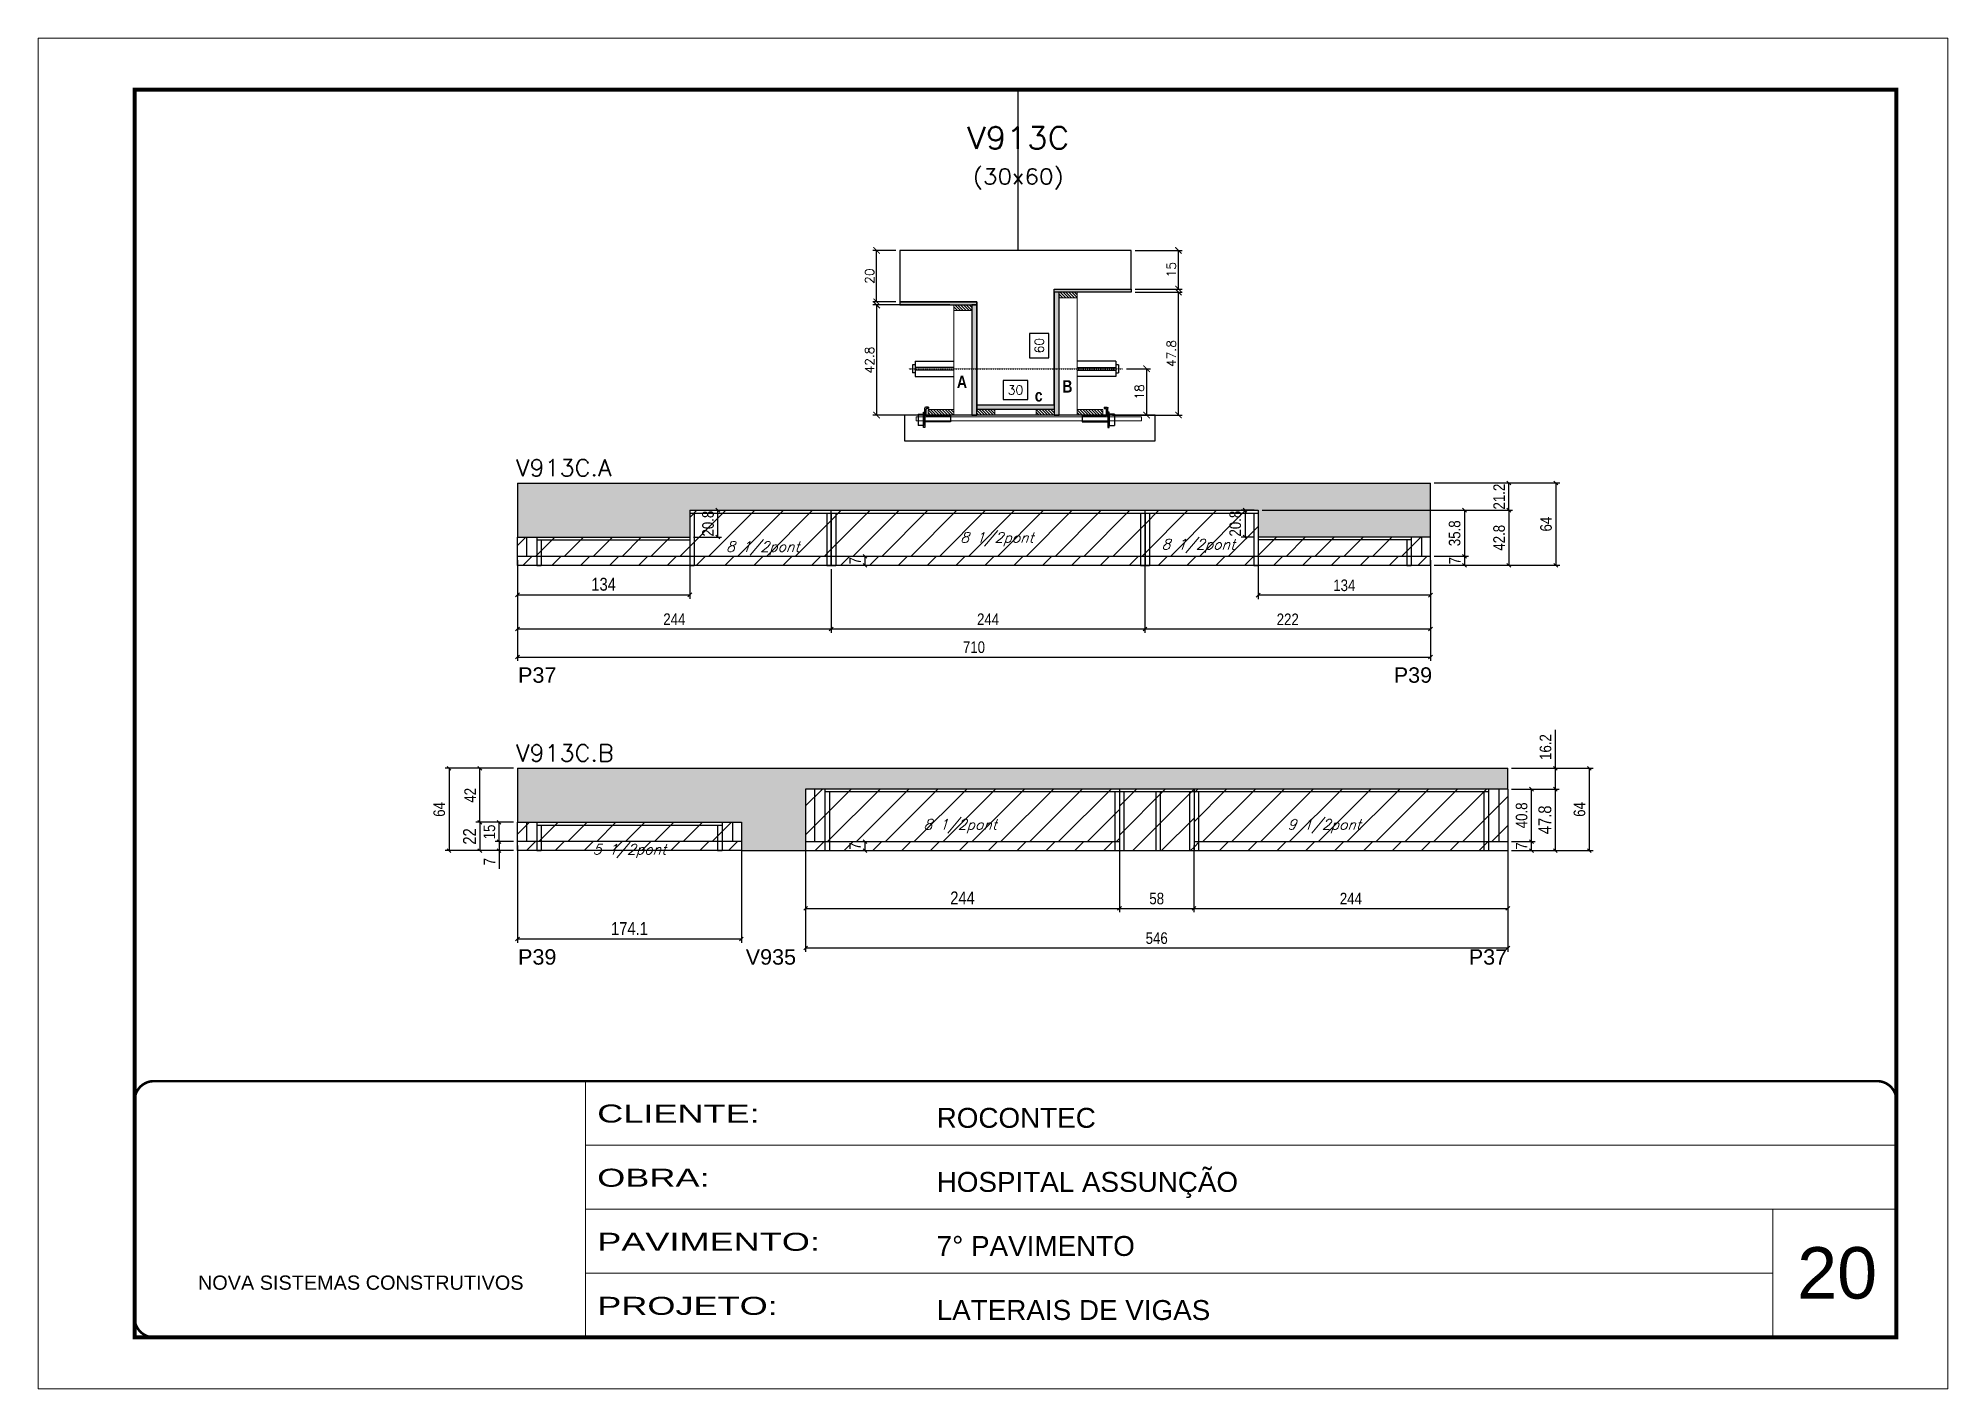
# Model space of a CAD drawing. Extents: x -20960 to -5926, y -2106 to 21915.
# Drawn here: x -7438 to -5953, y 16271 to 17321 of the extents above; entities that cross this region are included whole.
import ezdxf
from ezdxf.enums import TextEntityAlignment as Align

# ---------------------------------------------------------------- set-up
doc = ezdxf.new("R2010")
doc.units = 0
for name, pattern in [('CONTINUO', [0]), ('DASHED', [0.75, 0.5, -0.25]), ('HIDDEN', [0.375, 0.25, -0.125])]:
    doc.linetypes.add(name, pattern=pattern)
for name, color, linetype in [('5', 5, 'Continuous'), ('barrote', 251, 'Continuous'), ('COTA', 241, 'Continuous'), ('Cota Seção (2x)', 4, 'Continuous'), ('detalhes', 4, 'Continuous'), ('Painéis', 200, 'Continuous'), ('presilha', 1, 'Continuous'), ('Reaproveitamento', 251, 'Continuous'), ('SARR_2.2x7', 40, 'Continuous'), ('SARR_3.5x7', 81, 'Continuous'), ('TENSOR', 3, 'Continuous'), ('texto', 7, 'Continuous'), ('Texto de Titulo', 7, 'Continuous'), ('Texto Qtd Sarr', 242, 'Continuous')]:
    doc.layers.add(name, color=color, linetype=linetype)
for name, color, linetype, lineweight in [('CARIMBO', 255, 'Continuous', 9), ('CONCRETO', 251, 'Continuous', 25), ('Folhas', 255, 'Continuous', 9), ('Hachura', 251, 'Continuous', 9), ('Madeira', 126, 'Continuous', 18), ('SARRAFO DE PRESSAO', 251, 'DASHED', 9), ('SCO-___-LAJ', 2, 'Continuous', 0), ('Texto Seção', 7, 'Continuous', 15)]:
    doc.layers.add(name, color=color, linetype=linetype, lineweight=lineweight)
doc.styles.add('ARIAL', font='arial.ttf')
doc.styles.add('COTA TECNICA', font='techl___.ttf', dxfattribs={"height": 10})
doc.styles.add('COTA TECNICA-50', font='techl___.ttf', dxfattribs={"height": 9})
doc.styles.add('REGUA-120', font='ROMANS.shx', dxfattribs={"height": 15})
doc.styles.add('Romans', font='romans.shx')
doc.styles.get("Standard").update_dxf_attribs({"font": 'arial.ttf'})
doc.styles.add('TECNICA', font='techb___.ttf', dxfattribs={"height": 10})
doc.styles.add('Tecnologia', font='')
doc.styles.get('Tecnologia').set_extended_font_data('Forgotten Futurist')
doc.dimstyles.new('COTA PAINEL-50', dxfattribs={"dimtxt": 9, "dimasz": 3, "dimexe": 3, "dimexo": 3, "dimgap": 3, "dimtad": 1, "dimdec": 1, "dimzin": 12, "dimdsep": 46, "dimtxsty": 'COTA TECNICA-50', "dimblk1": 'OBLIQUE', "dimblk2": 'OBLIQUE', "dimsah": 1, "dimcen": 0.9, "dimclrd": 4, "dimclre": 4, "dimclrt": 240, "dimadec": 1, "dimazin": 3, "dimtfac": 1, "dimtdec": 1, "dimtmove": 0, "dimatfit": 3, "dimfxl": 1, "dimtolj": 1, "dimtzin": 12, "dimarcsym": 0})
doc.dimstyles.new('Cota Seção (2x)', dxfattribs={"dimtxt": 7, "dimasz": 5, "dimexe": 3, "dimexo": 3, "dimgap": 2, "dimtad": 3, "dimdec": 1, "dimlfac": 0.5, "dimzin": 12, "dimdsep": 46, "dimtxsty": 'Romans', "dimblk": 'ARCHTICK', "dimcen": 0, "dimclrd": 4, "dimclre": 4, "dimclrt": 1, "dimadec": 1, "dimazin": 3, "dimtfac": 1, "dimtdec": 1, "dimtmove": 0, "dimatfit": 3, "dimldrblk": 'OBLIQUE', "dimfxl": 1, "dimtolj": 1, "dimtzin": 12, "dimarcsym": 0})
doc.dimstyles.new('Cota Seção interna', dxfattribs={"dimtxt": 7, "dimasz": 6, "dimexe": 0.18, "dimexo": 2, "dimgap": -4, "dimtad": 3, "dimdec": 1, "dimlfac": 0.5, "dimzin": 12, "dimdsep": 46, "dimtxsty": 'Romans', "dimblk": 'ARCHTICK', "dimcen": 0.09, "dimse1": 1, "dimse2": 1, "dimsd1": 1, "dimsd2": 1, "dimclrd": 180, "dimclre": 5, "dimclrt": 1, "dimadec": 0, "dimazin": 3, "dimtfac": 1, "dimtdec": 1, "dimtofl": 0, "dimtmove": 0, "dimatfit": 3, "dimldrblk": 'ARCHTICK', "dimfxl": 1, "dimtolj": 1, "dimtzin": 0, "dimarcsym": 0})
doc.dimstyles.new('PAINEL', dxfattribs={"dimtxt": 10, "dimasz": 3, "dimexe": 3, "dimexo": 3, "dimgap": 3, "dimtad": 1, "dimdec": 1, "dimzin": 12, "dimdsep": 46, "dimtxsty": 'COTA TECNICA', "dimblk1": 'OBLIQUE', "dimblk2": 'OBLIQUE', "dimsah": 1, "dimcen": 0.9, "dimclrd": 4, "dimclre": 4, "dimclrt": 240, "dimadec": 1, "dimazin": 3, "dimtfac": 1, "dimtdec": 1, "dimtmove": 0, "dimatfit": 3, "dimfxl": 1, "dimtolj": 1, "dimtzin": 12, "dimarcsym": 0})
pattern_1 = [(45, (0, -2297.15), (-11.22532, 11.22532), [])]
pattern_2 = [(45, (3170, 0), (-11.22532, 11.22532), [])]

msp = doc.modelspace()

# ---------------------------------------------------------------- texts
at = {"layer": '5', "linetype": 'Continuous'}
for s, p in [('P37', (-7065.33, 16819.99)), ('P39', (-6384.36, 16819.99)), ('P39', (-7065.33, 16600.84)), ('V935', (-6888.3, 16600.84)), ('P37', (-6326.01, 16600.84))]:
    msp.add_text(s, height=12, rotation=0.00004, dxfattribs=at).set_placement(p)
at = {"layer": 'CARIMBO', "style": 'ARIAL'}
msp.add_text('20', height=40, dxfattribs=at).set_placement((-6070.64, 16341.23))
at = {"layer": 'detalhes', "style": 'TECNICA'}
for s, p in [('A', (-6724.1, 17049.12)), ('B', (-6642.14, 17045.62)), ('c', (-6663.52, 17038.59))]:
    msp.add_text(s, height=9.6, dxfattribs=at).set_placement(p)
at = {"layer": 'texto', "color": 2, "char_height": 8, "attachment_point": 5, "style": 'Romans'}
for s, insert in [('{\\Q19;\\C256;8 1/2pont}', (-6875.05, 16924.55)), ('{\\Q19;\\C256;8 1/2pont}', (-6693, 16931.59)), ('{\\Q19;\\C256;8 1/2pont}', (-6536.37, 16926.29)), ('{\\Q19;\\C256;8 1/2pont}', (-6721.57, 16708.51)), ('{\\Q19;\\C256;9 1/2pont}', (-6438.46, 16708.51)), ('{\\Q19;\\C256;5 1/2pont}', (-6978.74, 16689.21))]:
    msp.add_mtext(s, dxfattribs=dict(at, insert=insert))
at = {"layer": 'Texto Seção', "style": 'REGUA-120', "width": 1.05}
for s, p in [('V913C.A', (-7066.95, 16980.61)), ('V913C.B', (-7066.95, 16758.87))]:
    msp.add_text(s, height=13, dxfattribs=at).set_placement(p)

# ---------------------------------------------------------------- blocks, each defined once
blk = doc.blocks.new('9999999999')
at = {"color": 30, "linetype": 'CONTINUO'}
for p, q in [((98564.6, 34230.2), (98564.6, 34429.4)), ((98564.6, 34379.6), (99584, 34379.6)), ((98564.6, 34329.8), (99488, 34329.8)), ((99584, 34329.8), (99488, 34329.8)), ((99488, 34329.8), (99488, 34230.2)), ((98564.6, 34280), (99488, 34280))]:
    blk.add_line(p, q, dxfattribs=at)
at = {"color": 30, "linetype": 'CONTINUO', "const_width": 2}
blk.add_lwpolyline([(99584, 34230.2), (99584, 34414.4, 0.414214), (99569, 34429.4), (98229, 34429.4, 0.414214), (98214, 34414.4), (98214, 34245.2, 0.414214), (98229, 34230.2), (99584, 34230.2)], format="xyb", dxfattribs=at)
at = {"layer": 'Folhas'}
blk.add_lwpolyline([(98139, 34190.2), (99624, 34190.2), (99624, 35240.2), (98139, 35240.2)], close=True, dxfattribs=at)
at = {"layer": 'Folhas', "color": 30, "const_width": 3}
blk.add_lwpolyline([(98214, 34230.2), (99584, 34230.2), (99584, 35200.2), (98214, 35200.2)], close=True, dxfattribs=at)
at = {"color": 7, "linetype": 'Continuous', "ltscale": 5, "style": 'ARIAL'}
for s, height, p in [('ROCONTEC', 15.48, (98837.7, 34393.1)), ('HOSPITAL ASSUNÇÃO', 15.483, (98837.7, 34343.3)), ('7° PAVIMENTO', 15.483, (98837.7, 34293.5)), ('NOVA SISTEMAS CONSTRUTIVOS', 11.059, (98263.2, 34267.2)), ('LATERAIS DE VIGAS', 15.483, (98837.7, 34243.7))]:
    blk.add_text(s, height=height, dxfattribs=at).set_placement(p)
at = {"layer": 'Folhas', "color": 7, "style": 'Tecnologia', "width": 1.5}
for s, p in [('CLIENTE:', (98573.7, 34397.2)), ('OBRA:', (98573.7, 34347.3)), ('PAVIMENTO:', (98573.7, 34297.5)), ('PROJETO:', (98573.7, 34247.7))]:
    blk.add_text(s, height=14, dxfattribs=at).set_placement(p)
blk = doc.blocks.new('titulo1')
at = {"layer": 'Defpoints', "color": 252, "linetype": 'HIDDEN', "ltscale": 2}
blk.add_line((0, 0), (0, 125), dxfattribs=at)
at = {"layer": 'Defpoints', "style": 'Romans', "oblique": 15}
blk.add_attdef('FOLHA', text='', height=10, dxfattribs=at).set_placement((0, 15.6), align=Align.MIDDLE_CENTER)
at = {"layer": 'Texto Qtd Sarr', "color": 3, "style": 'Romans', "oblique": 15}
for tag, height, p in [('TITULO', 17, (0, 71.4)), ('SEÇÃO', 12, (0, 41.5))]:
    blk.add_attdef(tag, text='', height=height, dxfattribs=at).set_placement(p, align=Align.MIDDLE_CENTER)
blk = doc.blocks.new('_ArchTick')
at = {"color": 0, "linetype": 'ByBlock', "const_width": 0.15}
blk.add_lwpolyline([(-0.5, -0.5), (0.5, 0.5)], dxfattribs=at)
blk = doc.blocks.new('*D1926')
at = {"layer": 'COTA', "color": 4, "lineweight": -2, "transparency": 16777216}
for p, q in [((-6585.5, 17123.7), (-6548.8, 17123.7)), ((-6551.8, 17028.1), (-6551.8, 17123.7)), ((-6603.1, 17028.1), (-6548.8, 17028.1))]:
    blk.add_line(p, q, dxfattribs=at)
at = {"layer": 'Defpoints', "color": 0, "transparency": 16777216}
for p in [(-6588.5, 17123.7), (-6551.8, 17123.7), (-6606.1, 17028.1)]:
    blk.add_point(p, dxfattribs=at)
at = {"layer": 'COTA', "color": 4, "lineweight": -2, "transparency": 16777216, "xscale": 5, "yscale": 5, "zscale": 5}
for p, rotation in [((-6551.8, 17123.7), 90), ((-6551.8, 17028.1), 270)]:
    blk.add_blockref('_ArchTick', p, dxfattribs=dict(at, rotation=rotation))
at = {"layer": 'COTA', "color": 1, "transparency": 16777216, "insert": (-6557.3, 17075.9), "char_height": 7, "attachment_point": 5, "rotation": 90, "style": 'Romans'}
blk.add_mtext('\\A1;47.8', dxfattribs=at)
blk = doc.blocks.new('_Oblique')
at = {"color": 0, "linetype": 'ByBlock', "lineweight": -2}
blk.add_line((-0.5, -0.5), (0.5, 0.5), dxfattribs=at)
blk = doc.blocks.new('*D1927')
at = {"layer": 'COTA', "color": 4, "lineweight": -2, "transparency": 16777216}
for p, q in [((-6585.5, 17156.1), (-6548.8, 17156.1)), ((-6551.8, 17126.1), (-6551.8, 17156.1)), ((-6585.5, 17126.1), (-6548.8, 17126.1))]:
    blk.add_line(p, q, dxfattribs=at)
at = {"layer": 'Defpoints', "color": 0, "transparency": 16777216}
for p in [(-6588.5, 17156.1), (-6551.8, 17156.1), (-6588.5, 17126.1)]:
    blk.add_point(p, dxfattribs=at)
at = {"layer": 'COTA', "color": 4, "lineweight": -2, "transparency": 16777216, "xscale": 5, "yscale": 5, "zscale": 5}
for p, rotation in [((-6551.8, 17156.1), 90), ((-6551.8, 17126.1), 270)]:
    blk.add_blockref('_ArchTick', p, dxfattribs=dict(at, rotation=rotation))
at = {"layer": 'COTA', "color": 1, "transparency": 16777216, "insert": (-6557.3, 17141.1), "char_height": 7, "attachment_point": 5, "rotation": 90, "style": 'Romans'}
blk.add_mtext('\\A1;15', dxfattribs=at)
blk = doc.blocks.new('*D1928')
at = {"layer": 'Cota Seção (2x)', "color": 180, "lineweight": -2, "transparency": 16777216}
for p, q in [((-6652.5, 17091.6), (-6667.5, 17091.6)), ((-6667.5, 17091.6), (-6667.5, 17072.6)), ((-6652.5, 17072.6), (-6652.5, 17091.6)), ((-6667.5, 17072.6), (-6652.5, 17072.6))]:
    blk.add_line(p, q, dxfattribs=at)
at = {"layer": 'Defpoints', "color": 0, "transparency": 16777216}
for p in [(-6648.5, 17156.1), (-6648.5, 17156.1), (-6648.5, 17036.1)]:
    blk.add_point(p, dxfattribs=at)
at = {"layer": 'Cota Seção (2x)', "color": 1, "transparency": 16777216, "insert": (-6660, 17082.1), "char_height": 7, "attachment_point": 5, "rotation": 90, "style": 'Romans'}
blk.add_mtext('\\A1;60', dxfattribs=at)
blk = doc.blocks.new('PRESILHA METÁLICA 1')
at = {"layer": 'presilha'}
for p, q in [((0, 13), (6, 13)), ((0, 13), (0, 0)), ((6, 0), (0, 0)), ((6, 15.5), (7.5, 15.5)), ((6, -2.5), (6, 15.5)), ((6, 13), (6, 0)), ((7.5, 10.6), (7.5, 19.9)), ((7.5, 15.5), (7.5, -2.5)), ((37.5, 4.1), (7.5, 4.1)), ((12, 21), (8.6, 21)), ((9, 11.6), (9, 18.9)), ((12, 19.5), (9.6, 19.5)), ((37.5, 11), (9.6, 11)), ((12, 21), (12, 19.5)), ((37.5, 11), (37.5, 4.1)), ((7.5, -2.5), (6, -2.5))]:
    blk.add_line(p, q, dxfattribs=at)
for centre, radius, start, end in [((8.6, 19.9), 1.14, 90, 180), ((9.6, 18.9), 0.57, 90, 180), ((9.6, 11.6), 0.57, 180, 270)]:
    blk.add_arc(centre, radius, start, end, dxfattribs=at)
blk = doc.blocks.new('*D1929')
at = {"layer": 'Cota Seção (2x)', "color": 180, "lineweight": -2, "transparency": 16777216}
for p, q in [((-6668.8, 17055.1), (-6688.2, 17055.1)), ((-6688.2, 17055.1), (-6688.2, 17040.1)), ((-6668.8, 17040.1), (-6668.8, 17055.1)), ((-6688.2, 17040.1), (-6668.8, 17040.1))]:
    blk.add_line(p, q, dxfattribs=at)
at = {"layer": 'Defpoints', "color": 0, "transparency": 16777216}
for p in [(-6648.5, 17036.1), (-6708.5, 17028.1), (-6648.5, 17028.1)]:
    blk.add_point(p, dxfattribs=at)
at = {"layer": 'Cota Seção (2x)', "color": 1, "transparency": 16777216, "insert": (-6678.5, 17047.6), "char_height": 7, "attachment_point": 5, "style": 'Romans'}
blk.add_mtext('\\A1;30', dxfattribs=at)
blk = doc.blocks.new('*D1930')
at = {"layer": 'COTA', "color": 4, "lineweight": -2, "transparency": 16777216}
for p, q in [((-6729.5, 17113.7), (-6789.5, 17113.7)), ((-6786.5, 17113.7), (-6786.5, 17028.1)), ((-6729.5, 17028.1), (-6789.5, 17028.1))]:
    blk.add_line(p, q, dxfattribs=at)
at = {"layer": 'Defpoints', "color": 0, "transparency": 16777216}
for p in [(-6726.5, 17113.7), (-6786.5, 17028.1), (-6726.5, 17028.1)]:
    blk.add_point(p, dxfattribs=at)
at = {"layer": 'COTA', "color": 4, "lineweight": -2, "transparency": 16777216, "xscale": 5, "yscale": 5, "zscale": 5}
for p, rotation in [((-6786.5, 17113.7), 90), ((-6786.5, 17028.1), 270)]:
    blk.add_blockref('_ArchTick', p, dxfattribs=dict(at, rotation=rotation))
at = {"layer": 'COTA', "color": 1, "transparency": 16777216, "insert": (-6792, 17070.9), "char_height": 7, "attachment_point": 5, "rotation": 90, "style": 'Romans'}
blk.add_mtext('\\A1;42.8', dxfattribs=at)
blk = doc.blocks.new('*D1931')
at = {"layer": 'COTA', "color": 4, "lineweight": -2, "transparency": 16777216}
for p, q in [((-6592.2, 17064.1), (-6573.6, 17064.1)), ((-6576.6, 17064.1), (-6576.6, 17028.1)), ((-6592.2, 17028.1), (-6573.6, 17028.1))]:
    blk.add_line(p, q, dxfattribs=at)
at = {"layer": 'Defpoints', "color": 0, "transparency": 16777216}
for p in [(-6595.2, 17064.1), (-6595.2, 17028.1), (-6576.6, 17028.1)]:
    blk.add_point(p, dxfattribs=at)
at = {"layer": 'COTA', "color": 4, "lineweight": -2, "transparency": 16777216, "xscale": 5, "yscale": 5, "zscale": 5}
for p, rotation in [((-6576.6, 17064.1), 90), ((-6576.6, 17028.1), 270)]:
    blk.add_blockref('_ArchTick', p, dxfattribs=dict(at, rotation=rotation))
at = {"layer": 'COTA', "color": 1, "transparency": 16777216, "insert": (-6582.1, 17046.1), "char_height": 7, "attachment_point": 5, "rotation": 90, "style": 'Romans'}
blk.add_mtext('\\A1;18', dxfattribs=at)
blk = doc.blocks.new('*D1932')
at = {"layer": 'COTA', "color": 4, "lineweight": -2, "transparency": 16777216}
for p, q in [((-6771.5, 17156.1), (-6789.5, 17156.1)), ((-6786.5, 17116.1), (-6786.5, 17156.1)), ((-6771.5, 17116.1), (-6789.5, 17116.1))]:
    blk.add_line(p, q, dxfattribs=at)
at = {"layer": 'Defpoints', "color": 0, "transparency": 16777216}
for p in [(-6786.5, 17156.1), (-6768.5, 17156.1), (-6768.5, 17116.1)]:
    blk.add_point(p, dxfattribs=at)
at = {"layer": 'COTA', "color": 4, "lineweight": -2, "transparency": 16777216, "xscale": 5, "yscale": 5, "zscale": 5}
for p, rotation in [((-6786.5, 17156.1), 90), ((-6786.5, 17116.1), 270)]:
    blk.add_blockref('_ArchTick', p, dxfattribs=dict(at, rotation=rotation))
at = {"layer": 'COTA', "color": 1, "transparency": 16777216, "insert": (-6792, 17136.1), "char_height": 7, "attachment_point": 5, "rotation": 90, "style": 'Romans'}
blk.add_mtext('\\A1;20', dxfattribs=at)
blk = doc.blocks.new('*D1933')
at = {"layer": 'COTA', "color": 4, "lineweight": -2, "ltscale": 25, "transparency": 16777216}
for p, q in [((-7065.8, 16915.3), (-7065.8, 16885.3)), ((-6931.8, 16915.3), (-6931.8, 16885.3)), ((-7065.8, 16888.3), (-6931.8, 16888.3))]:
    blk.add_line(p, q, dxfattribs=at)
at = {"layer": 'Defpoints', "color": 0, "ltscale": 25, "transparency": 16777216}
for p in [(-7065.8, 16918.3), (-6931.8, 16918.3), (-6931.8, 16888.3)]:
    blk.add_point(p, dxfattribs=at)
at = {"layer": 'COTA', "color": 4, "lineweight": -2, "ltscale": 25, "transparency": 16777216, "xscale": 3, "yscale": 3, "zscale": 3, "rotation": 180}
blk.add_blockref('_Oblique', (-7065.8, 16888.3), dxfattribs=at)
at = {"layer": 'COTA', "color": 4, "lineweight": -2, "ltscale": 25, "transparency": 16777216, "xscale": 3, "yscale": 3, "zscale": 3}
blk.add_blockref('_Oblique', (-6931.8, 16888.3), dxfattribs=at)
at = {"layer": 'COTA', "color": 240, "ltscale": 25, "transparency": 16777216, "insert": (-6998.8, 16896.5), "char_height": 10, "attachment_point": 5, "style": 'COTA TECNICA'}
blk.add_mtext('\\A1;134', dxfattribs=at)
blk = doc.blocks.new('*D1946')
at = {"layer": 'COTA', "color": 4, "lineweight": -2, "transparency": 16777216}
for p, q in [((-7065.8, 16915.3), (-7065.8, 16837)), ((-6355.8, 16915.3), (-6355.8, 16837)), ((-7065.8, 16840), (-6355.8, 16840))]:
    blk.add_line(p, q, dxfattribs=at)
at = {"layer": 'Defpoints', "color": 0, "transparency": 16777216}
for p in [(-7065.8, 16918.3), (-6355.8, 16918.3), (-6355.8, 16840)]:
    blk.add_point(p, dxfattribs=at)
at = {"layer": 'COTA', "color": 4, "lineweight": -2, "transparency": 16777216, "xscale": 3, "yscale": 3, "zscale": 3, "rotation": 180}
blk.add_blockref('_Oblique', (-7065.8, 16840), dxfattribs=at)
at = {"layer": 'COTA', "color": 4, "lineweight": -2, "transparency": 16777216, "xscale": 3, "yscale": 3, "zscale": 3}
blk.add_blockref('_Oblique', (-6355.8, 16840), dxfattribs=at)
at = {"layer": 'COTA', "color": 240, "transparency": 16777216, "insert": (-6710.8, 16847.6), "char_height": 9, "attachment_point": 5, "style": 'COTA TECNICA-50'}
blk.add_mtext('\\A1;710', dxfattribs=at)
blk = doc.blocks.new('*D1947')
at = {"layer": 'COTA', "color": 4, "lineweight": -2, "transparency": 16777216}
for p, q in [((-7065.8, 16915.3), (-7065.8, 16858.8)), ((-6821.8, 16908.3), (-6821.8, 16858.8)), ((-7065.8, 16861.8), (-6821.8, 16861.8))]:
    blk.add_line(p, q, dxfattribs=at)
at = {"layer": 'Defpoints', "color": 0, "transparency": 16777216}
for p in [(-7065.8, 16918.3), (-6821.8, 16911.3), (-6821.8, 16861.8)]:
    blk.add_point(p, dxfattribs=at)
at = {"layer": 'COTA', "color": 4, "lineweight": -2, "transparency": 16777216, "xscale": 3, "yscale": 3, "zscale": 3, "rotation": 180}
blk.add_blockref('_Oblique', (-7065.8, 16861.8), dxfattribs=at)
at = {"layer": 'COTA', "color": 4, "lineweight": -2, "transparency": 16777216, "xscale": 3, "yscale": 3, "zscale": 3}
blk.add_blockref('_Oblique', (-6821.8, 16861.8), dxfattribs=at)
at = {"layer": 'COTA', "color": 240, "transparency": 16777216, "insert": (-6943.8, 16869.4), "char_height": 9, "attachment_point": 5, "style": 'COTA TECNICA-50'}
blk.add_mtext('\\A1;244', dxfattribs=at)
blk = doc.blocks.new('*D1948')
at = {"layer": 'COTA', "color": 4, "lineweight": -2, "transparency": 16777216}
for p, q in [((-6577.8, 16915.3), (-6577.8, 16858.8)), ((-6821.8, 16908.3), (-6821.8, 16858.8)), ((-6821.8, 16861.8), (-6577.8, 16861.8))]:
    blk.add_line(p, q, dxfattribs=at)
at = {"layer": 'Defpoints', "color": 0, "transparency": 16777216}
for p in [(-6577.8, 16918.3), (-6821.8, 16911.3), (-6577.8, 16861.8)]:
    blk.add_point(p, dxfattribs=at)
at = {"layer": 'COTA', "color": 4, "lineweight": -2, "transparency": 16777216, "xscale": 3, "yscale": 3, "zscale": 3, "rotation": 180}
blk.add_blockref('_Oblique', (-6821.8, 16861.8), dxfattribs=at)
at = {"layer": 'COTA', "color": 4, "lineweight": -2, "transparency": 16777216, "xscale": 3, "yscale": 3, "zscale": 3}
blk.add_blockref('_Oblique', (-6577.8, 16861.8), dxfattribs=at)
at = {"layer": 'COTA', "color": 240, "transparency": 16777216, "insert": (-6699.8, 16869.4), "char_height": 9, "attachment_point": 5, "style": 'COTA TECNICA-50'}
blk.add_mtext('\\A1;244', dxfattribs=at)
blk = doc.blocks.new('*D1949')
at = {"layer": 'COTA', "color": 4, "lineweight": -2, "transparency": 16777216}
for p, q in [((-6577.8, 16915.3), (-6577.8, 16858.8)), ((-6355.8, 16908.3), (-6355.8, 16858.8)), ((-6577.8, 16861.8), (-6355.8, 16861.8))]:
    blk.add_line(p, q, dxfattribs=at)
at = {"layer": 'Defpoints', "color": 0, "transparency": 16777216}
for p in [(-6577.8, 16918.3), (-6355.8, 16911.3), (-6355.8, 16861.8)]:
    blk.add_point(p, dxfattribs=at)
at = {"layer": 'COTA', "color": 4, "lineweight": -2, "transparency": 16777216, "xscale": 3, "yscale": 3, "zscale": 3, "rotation": 180}
blk.add_blockref('_Oblique', (-6577.8, 16861.8), dxfattribs=at)
at = {"layer": 'COTA', "color": 4, "lineweight": -2, "transparency": 16777216, "xscale": 3, "yscale": 3, "zscale": 3}
blk.add_blockref('_Oblique', (-6355.8, 16861.8), dxfattribs=at)
at = {"layer": 'COTA', "color": 240, "transparency": 16777216, "insert": (-6466.8, 16869.3), "char_height": 9, "attachment_point": 5, "style": 'COTA TECNICA-50'}
blk.add_mtext('\\A1;222', dxfattribs=at)
blk = doc.blocks.new('*D1934')
at = {"layer": 'COTA', "color": 4, "lineweight": -2, "transparency": 16777216}
for p, q in [((-6489.8, 16915.3), (-6489.8, 16885.1)), ((-6355.8, 16915.3), (-6355.8, 16885.1)), ((-6355.8, 16888.1), (-6489.8, 16888.1))]:
    blk.add_line(p, q, dxfattribs=at)
at = {"layer": 'Defpoints', "color": 0, "transparency": 16777216}
for p in [(-6489.8, 16918.3), (-6355.8, 16918.3), (-6489.8, 16888.1)]:
    blk.add_point(p, dxfattribs=at)
at = {"layer": 'COTA', "color": 4, "lineweight": -2, "transparency": 16777216, "xscale": 3, "yscale": 3, "zscale": 3, "rotation": 180}
blk.add_blockref('_Oblique', (-6489.8, 16888.1), dxfattribs=at)
at = {"layer": 'COTA', "color": 4, "lineweight": -2, "transparency": 16777216, "xscale": 3, "yscale": 3, "zscale": 3}
blk.add_blockref('_Oblique', (-6355.8, 16888.1), dxfattribs=at)
at = {"layer": 'COTA', "color": 240, "transparency": 16777216, "insert": (-6422.8, 16895.7), "char_height": 9, "attachment_point": 5, "style": 'COTA TECNICA-50'}
blk.add_mtext('\\A1;134', dxfattribs=at)
blk = doc.blocks.new('*D1935')
at = {"layer": 'COTA', "color": 4, "lineweight": -2, "transparency": 16777216}
for p, q in [((-6486.8, 16954.1), (-6326.3, 16954.1)), ((-6329.3, 16954.1), (-6329.3, 16918.3)), ((-6352.8, 16918.3), (-6326.3, 16918.3))]:
    blk.add_line(p, q, dxfattribs=at)
at = {"layer": 'Defpoints', "color": 0, "transparency": 16777216}
for p in [(-6489.8, 16954.1), (-6355.8, 16918.3), (-6329.3, 16918.3)]:
    blk.add_point(p, dxfattribs=at)
at = {"layer": 'COTA', "color": 4, "lineweight": -2, "transparency": 16777216, "xscale": 3, "yscale": 3, "zscale": 3}
for p, rotation in [((-6329.3, 16954.1), 90), ((-6329.3, 16918.3), 270)]:
    blk.add_blockref('_Oblique', p, dxfattribs=dict(at, rotation=rotation))
at = {"layer": 'COTA', "color": 240, "transparency": 16777216, "insert": (-6337, 16936.2), "char_height": 9, "attachment_point": 5, "rotation": 90, "style": 'COTA TECNICA-50'}
blk.add_mtext('\\A1;35.8', dxfattribs=at)
blk = doc.blocks.new('*D1950')
at = {"layer": 'COTA', "color": 4, "lineweight": -2, "transparency": 16777216}
for p, q in [((-6352.8, 16975.3), (-6255.3, 16975.3)), ((-6258.3, 16975.3), (-6258.3, 16911.3)), ((-6352.8, 16911.3), (-6255.3, 16911.3))]:
    blk.add_line(p, q, dxfattribs=at)
at = {"layer": 'Defpoints', "color": 0, "transparency": 16777216}
for p in [(-6355.8, 16975.3), (-6355.8, 16911.3), (-6258.3, 16911.3)]:
    blk.add_point(p, dxfattribs=at)
at = {"layer": 'COTA', "color": 4, "lineweight": -2, "transparency": 16777216, "xscale": 3, "yscale": 3, "zscale": 3}
for p, rotation in [((-6258.3, 16975.3), 90), ((-6258.3, 16911.3), 270)]:
    blk.add_blockref('_Oblique', p, dxfattribs=dict(at, rotation=rotation))
at = {"layer": 'COTA', "color": 240, "transparency": 16777216, "insert": (-6265.9, 16943.3), "char_height": 9, "attachment_point": 5, "rotation": 90, "style": 'COTA TECNICA-50'}
blk.add_mtext('\\A1;64', dxfattribs=at)
blk = doc.blocks.new('*D1936')
at = {"layer": 'COTA', "color": 4, "lineweight": -2, "transparency": 16777216}
for p, q in [((-6486.8, 16954.1), (-6291.9, 16954.1)), ((-6294.9, 16954.1), (-6294.9, 16911.3)), ((-6352.8, 16911.3), (-6291.9, 16911.3))]:
    blk.add_line(p, q, dxfattribs=at)
at = {"layer": 'Defpoints', "color": 0, "transparency": 16777216}
for p in [(-6489.8, 16954.1), (-6355.8, 16911.3), (-6294.9, 16911.3)]:
    blk.add_point(p, dxfattribs=at)
at = {"layer": 'COTA', "color": 4, "lineweight": -2, "transparency": 16777216, "xscale": 3, "yscale": 3, "zscale": 3}
for p, rotation in [((-6294.9, 16954.1), 90), ((-6294.9, 16911.3), 270)]:
    blk.add_blockref('_Oblique', p, dxfattribs=dict(at, rotation=rotation))
at = {"layer": 'COTA', "color": 240, "transparency": 16777216, "insert": (-6302.4, 16932.7), "char_height": 9, "attachment_point": 5, "rotation": 90, "style": 'COTA TECNICA-50'}
blk.add_mtext('\\A1;42.8', dxfattribs=at)
blk = doc.blocks.new('*D1937')
at = {"layer": 'COTA', "color": 4, "lineweight": -2, "transparency": 16777216}
for p, q in [((-6352.8, 16975.3), (-6291.9, 16975.3)), ((-6294.9, 16954.1), (-6294.9, 16975.3)), ((-6486.8, 16954.1), (-6291.9, 16954.1))]:
    blk.add_line(p, q, dxfattribs=at)
at = {"layer": 'Defpoints', "color": 0, "transparency": 16777216}
for p in [(-6355.8, 16975.3), (-6294.9, 16975.3), (-6489.8, 16954.1)]:
    blk.add_point(p, dxfattribs=at)
at = {"layer": 'COTA', "color": 4, "lineweight": -2, "transparency": 16777216, "xscale": 3, "yscale": 3, "zscale": 3}
for p, rotation in [((-6294.9, 16975.3), 90), ((-6294.9, 16954.1), 270)]:
    blk.add_blockref('_Oblique', p, dxfattribs=dict(at, rotation=rotation))
at = {"layer": 'COTA', "color": 240, "transparency": 16777216, "insert": (-6302.4, 16964.7), "char_height": 9, "attachment_point": 5, "rotation": 90, "style": 'COTA TECNICA-50'}
blk.add_mtext('\\A1;21.2', dxfattribs=at)
blk = doc.blocks.new('*D1938')
at = {"layer": 'COTA', "color": 4, "lineweight": -2, "ltscale": 25, "transparency": 16777216}
for p, q in [((-7065.8, 16693.5), (-7065.8, 16617.8)), ((-6891.7, 16693.5), (-6891.7, 16617.8)), ((-7065.8, 16620.8), (-6891.7, 16620.8))]:
    blk.add_line(p, q, dxfattribs=at)
at = {"layer": 'Defpoints', "color": 0, "ltscale": 25, "transparency": 16777216}
for p in [(-7065.8, 16696.5), (-6891.7, 16696.5), (-6891.7, 16620.8)]:
    blk.add_point(p, dxfattribs=at)
at = {"layer": 'COTA', "color": 4, "lineweight": -2, "ltscale": 25, "transparency": 16777216, "xscale": 3, "yscale": 3, "zscale": 3, "rotation": 180}
blk.add_blockref('_Oblique', (-7065.8, 16620.8), dxfattribs=at)
at = {"layer": 'COTA', "color": 4, "lineweight": -2, "ltscale": 25, "transparency": 16777216, "xscale": 3, "yscale": 3, "zscale": 3}
blk.add_blockref('_Oblique', (-6891.7, 16620.8), dxfattribs=at)
at = {"layer": 'COTA', "color": 240, "ltscale": 25, "transparency": 16777216, "insert": (-6978.7, 16628.9), "char_height": 10, "attachment_point": 5, "style": 'COTA TECNICA'}
blk.add_mtext('\\A1;174.1', dxfattribs=at)
blk = doc.blocks.new('*D1939')
at = {"layer": 'COTA', "color": 4, "lineweight": -2, "ltscale": 25, "transparency": 16777216}
for p, q in [((-7068.8, 16711.5), (-7098.1, 16711.5)), ((-7095.1, 16711.5), (-7095.1, 16689.5)), ((-7068.8, 16689.5), (-7098.1, 16689.5))]:
    blk.add_line(p, q, dxfattribs=at)
at = {"layer": 'Defpoints', "color": 0, "ltscale": 25, "transparency": 16777216}
for p in [(-7065.8, 16711.5), (-7095.1, 16689.5), (-7065.8, 16689.5)]:
    blk.add_point(p, dxfattribs=at)
at = {"layer": 'COTA', "color": 4, "lineweight": -2, "ltscale": 25, "transparency": 16777216, "xscale": 3, "yscale": 3, "zscale": 3}
for p, rotation in [((-7095.1, 16711.5), 90), ((-7095.1, 16689.5), 270)]:
    blk.add_blockref('_Oblique', p, dxfattribs=dict(at, rotation=rotation))
at = {"layer": 'COTA', "color": 240, "ltscale": 25, "transparency": 16777216, "insert": (-7103.1, 16700.5), "char_height": 10, "attachment_point": 5, "rotation": 90, "style": 'COTA TECNICA'}
blk.add_mtext('\\A1;22', dxfattribs=at)
blk = doc.blocks.new('*D1940')
at = {"layer": 'COTA', "color": 4, "lineweight": -2, "transparency": 16777216}
for p, q in [((-7068.8, 16753.5), (-7122, 16753.5)), ((-7119, 16753.5), (-7119, 16689.5)), ((-7068.8, 16689.5), (-7122, 16689.5))]:
    blk.add_line(p, q, dxfattribs=at)
at = {"layer": 'Defpoints', "color": 0, "transparency": 16777216}
for p in [(-7065.8, 16753.5), (-7119, 16689.5), (-7065.8, 16689.5)]:
    blk.add_point(p, dxfattribs=at)
at = {"layer": 'COTA', "color": 4, "lineweight": -2, "transparency": 16777216, "xscale": 3, "yscale": 3, "zscale": 3}
for p, rotation in [((-7119, 16753.5), 90), ((-7119, 16689.5), 270)]:
    blk.add_blockref('_Oblique', p, dxfattribs=dict(at, rotation=rotation))
at = {"layer": 'COTA', "color": 240, "transparency": 16777216, "insert": (-7126.6, 16721.5), "char_height": 9, "attachment_point": 5, "rotation": 90, "style": 'COTA TECNICA-50'}
blk.add_mtext('\\A1;64', dxfattribs=at)
blk = doc.blocks.new('*D1951')
at = {"layer": 'COTA', "color": 4, "lineweight": -2, "transparency": 16777216}
for p, q in [((-7068.8, 16753.5), (-7098.1, 16753.5)), ((-7095.1, 16711.5), (-7095.1, 16753.5)), ((-7068.8, 16711.5), (-7098.1, 16711.5))]:
    blk.add_line(p, q, dxfattribs=at)
at = {"layer": 'Defpoints', "color": 0, "transparency": 16777216}
for p in [(-7095.1, 16753.5), (-7065.8, 16753.5), (-7065.8, 16711.5)]:
    blk.add_point(p, dxfattribs=at)
at = {"layer": 'COTA', "color": 4, "lineweight": -2, "transparency": 16777216, "xscale": 3, "yscale": 3, "zscale": 3}
for p, rotation in [((-7095.1, 16753.5), 90), ((-7095.1, 16711.5), 270)]:
    blk.add_blockref('_Oblique', p, dxfattribs=dict(at, rotation=rotation))
at = {"layer": 'COTA', "color": 240, "transparency": 16777216, "insert": (-7102.6, 16732.5), "char_height": 9, "attachment_point": 5, "rotation": 90, "style": 'COTA TECNICA-50'}
blk.add_mtext('\\A1;42', dxfattribs=at)
blk = doc.blocks.new('*D1941')
at = {"layer": 'COTA', "color": 4, "linetype": 'ByBlock', "lineweight": -2, "transparency": 16777216}
for p, q in [((-6292.7, 16737.3), (-6255.7, 16737.3)), ((-6258.7, 16689.5), (-6258.7, 16737.3)), ((-6292.7, 16689.5), (-6255.7, 16689.5))]:
    blk.add_line(p, q, dxfattribs=at)
at = {"layer": 'Defpoints', "color": 0, "linetype": 'ByBlock', "transparency": 16777216}
for p in [(-6295.7, 16737.3), (-6258.7, 16737.3), (-6295.7, 16689.5)]:
    blk.add_point(p, dxfattribs=at)
at = {"layer": 'COTA', "color": 4, "linetype": 'ByBlock', "lineweight": -2, "transparency": 16777216, "xscale": 3, "yscale": 3, "zscale": 3}
for p, rotation in [((-6258.7, 16737.3), 90), ((-6258.7, 16689.5), 270)]:
    blk.add_blockref('_Oblique', p, dxfattribs=dict(at, rotation=rotation))
at = {"layer": 'COTA', "color": 240, "linetype": 'ByBlock', "transparency": 16777216, "insert": (-6266.8, 16713.4), "char_height": 10, "attachment_point": 5, "rotation": 90, "style": 'COTA TECNICA'}
blk.add_mtext('\\A1;47.8', dxfattribs=at)
blk = doc.blocks.new('*D1952')
at = {"layer": 'COTA', "color": 4, "lineweight": -2, "transparency": 16777216}
for p, q in [((-6841.7, 16693.5), (-6841.7, 16641.6)), ((-6597.7, 16693.5), (-6597.7, 16641.6)), ((-6841.7, 16644.6), (-6597.7, 16644.6))]:
    blk.add_line(p, q, dxfattribs=at)
at = {"layer": 'Defpoints', "color": 0, "transparency": 16777216}
for p in [(-6841.7, 16696.5), (-6597.7, 16696.5), (-6597.7, 16644.6)]:
    blk.add_point(p, dxfattribs=at)
at = {"layer": 'COTA', "color": 4, "lineweight": -2, "transparency": 16777216, "xscale": 3, "yscale": 3, "zscale": 3, "rotation": 180}
blk.add_blockref('_Oblique', (-6841.7, 16644.6), dxfattribs=at)
at = {"layer": 'COTA', "color": 4, "lineweight": -2, "transparency": 16777216, "xscale": 3, "yscale": 3, "zscale": 3}
blk.add_blockref('_Oblique', (-6597.7, 16644.6), dxfattribs=at)
at = {"layer": 'COTA', "color": 240, "transparency": 16777216, "insert": (-6719.7, 16652.7), "char_height": 10, "attachment_point": 5, "style": 'COTA TECNICA'}
blk.add_mtext('\\A1;244', dxfattribs=at)
blk = doc.blocks.new('*D1953')
at = {"layer": 'COTA', "color": 4, "lineweight": -2, "transparency": 16777216}
for p, q in [((-6295.7, 16693.5), (-6295.7, 16610.8)), ((-6841.7, 16686.5), (-6841.7, 16610.8)), ((-6841.7, 16613.8), (-6295.7, 16613.8))]:
    blk.add_line(p, q, dxfattribs=at)
at = {"layer": 'Defpoints', "color": 0, "transparency": 16777216}
for p in [(-6295.7, 16696.5), (-6841.7, 16689.5), (-6295.7, 16613.8)]:
    blk.add_point(p, dxfattribs=at)
at = {"layer": 'COTA', "color": 4, "lineweight": -2, "transparency": 16777216, "xscale": 3, "yscale": 3, "zscale": 3, "rotation": 180}
blk.add_blockref('_Oblique', (-6841.7, 16613.8), dxfattribs=at)
at = {"layer": 'COTA', "color": 4, "lineweight": -2, "transparency": 16777216, "xscale": 3, "yscale": 3, "zscale": 3}
blk.add_blockref('_Oblique', (-6295.7, 16613.8), dxfattribs=at)
at = {"layer": 'COTA', "color": 240, "transparency": 16777216, "insert": (-6568.7, 16621.4), "char_height": 9, "attachment_point": 5, "style": 'COTA TECNICA-50'}
blk.add_mtext('\\A1;546', dxfattribs=at)
blk = doc.blocks.new('*D1954')
at = {"layer": 'COTA', "color": 4, "lineweight": -2, "transparency": 16777216}
for p, q in [((-6597.7, 16693.5), (-6597.7, 16641.6)), ((-6539.7, 16686.5), (-6539.7, 16641.6)), ((-6597.7, 16644.6), (-6539.7, 16644.6))]:
    blk.add_line(p, q, dxfattribs=at)
at = {"layer": 'Defpoints', "color": 0, "transparency": 16777216}
for p in [(-6597.7, 16696.5), (-6539.7, 16689.5), (-6539.7, 16644.6)]:
    blk.add_point(p, dxfattribs=at)
at = {"layer": 'COTA', "color": 4, "lineweight": -2, "transparency": 16777216, "xscale": 3, "yscale": 3, "zscale": 3, "rotation": 180}
blk.add_blockref('_Oblique', (-6597.7, 16644.6), dxfattribs=at)
at = {"layer": 'COTA', "color": 4, "lineweight": -2, "transparency": 16777216, "xscale": 3, "yscale": 3, "zscale": 3}
blk.add_blockref('_Oblique', (-6539.7, 16644.6), dxfattribs=at)
at = {"layer": 'COTA', "color": 240, "transparency": 16777216, "insert": (-6568.7, 16652.2), "char_height": 9, "attachment_point": 5, "style": 'COTA TECNICA-50'}
blk.add_mtext('\\A1;58', dxfattribs=at)
blk = doc.blocks.new('*D1942')
at = {"layer": 'COTA', "color": 4, "lineweight": -2, "transparency": 16777216}
for p, q in [((-6539.7, 16693.5), (-6539.7, 16641.6)), ((-6295.7, 16693.5), (-6295.7, 16641.6)), ((-6539.7, 16644.6), (-6295.7, 16644.6))]:
    blk.add_line(p, q, dxfattribs=at)
at = {"layer": 'Defpoints', "color": 0, "transparency": 16777216}
for p in [(-6539.7, 16696.5), (-6295.7, 16696.5), (-6295.7, 16644.6)]:
    blk.add_point(p, dxfattribs=at)
at = {"layer": 'COTA', "color": 4, "lineweight": -2, "transparency": 16777216, "xscale": 3, "yscale": 3, "zscale": 3, "rotation": 180}
blk.add_blockref('_Oblique', (-6539.7, 16644.6), dxfattribs=at)
at = {"layer": 'COTA', "color": 4, "lineweight": -2, "transparency": 16777216, "xscale": 3, "yscale": 3, "zscale": 3}
blk.add_blockref('_Oblique', (-6295.7, 16644.6), dxfattribs=at)
at = {"layer": 'COTA', "color": 240, "transparency": 16777216, "insert": (-6417.7, 16652.2), "char_height": 9, "attachment_point": 5, "style": 'COTA TECNICA-50'}
blk.add_mtext('\\A1;244', dxfattribs=at)
blk = doc.blocks.new('*D1955')
at = {"layer": 'COTA', "color": 4, "lineweight": -2, "transparency": 16777216}
for p, q in [((-6258.7, 16753.5), (-6258.7, 16783.4)), ((-6292.7, 16753.5), (-6255.7, 16753.5)), ((-6258.7, 16737.3), (-6258.7, 16753.5)), ((-6292.7, 16737.3), (-6255.7, 16737.3))]:
    blk.add_line(p, q, dxfattribs=at)
at = {"layer": 'Defpoints', "color": 0, "transparency": 16777216}
for p in [(-6295.7, 16753.5), (-6258.7, 16753.5), (-6295.7, 16737.3)]:
    blk.add_point(p, dxfattribs=at)
at = {"layer": 'COTA', "color": 4, "lineweight": -2, "transparency": 16777216, "xscale": 3, "yscale": 3, "zscale": 3}
for p, rotation in [((-6258.7, 16753.5), 90), ((-6258.7, 16737.3), 270)]:
    blk.add_blockref('_Oblique', p, dxfattribs=dict(at, rotation=rotation))
at = {"layer": 'COTA', "color": 240, "transparency": 16777216, "insert": (-6266.3, 16770), "char_height": 9, "attachment_point": 5, "rotation": 90, "style": 'COTA TECNICA-50'}
blk.add_mtext('\\A1;16.2', dxfattribs=at)
blk = doc.blocks.new('*D1943')
at = {"layer": 'COTA', "color": 4, "lineweight": -2, "transparency": 16777216}
for p, q in [((-6292.7, 16753.5), (-6229.3, 16753.5)), ((-6232.3, 16753.5), (-6232.3, 16689.5)), ((-6292.7, 16689.5), (-6229.3, 16689.5))]:
    blk.add_line(p, q, dxfattribs=at)
at = {"layer": 'Defpoints', "color": 0, "transparency": 16777216}
for p in [(-6295.7, 16753.5), (-6295.7, 16689.5), (-6232.3, 16689.5)]:
    blk.add_point(p, dxfattribs=at)
at = {"layer": 'COTA', "color": 4, "lineweight": -2, "transparency": 16777216, "xscale": 3, "yscale": 3, "zscale": 3}
for p, rotation in [((-6232.3, 16753.5), 90), ((-6232.3, 16689.5), 270)]:
    blk.add_blockref('_Oblique', p, dxfattribs=dict(at, rotation=rotation))
at = {"layer": 'COTA', "color": 240, "transparency": 16777216, "insert": (-6239.9, 16721.5), "char_height": 9, "attachment_point": 5, "rotation": 90, "style": 'COTA TECNICA-50'}
blk.add_mtext('\\A1;64', dxfattribs=at)
blk = doc.blocks.new('*D1956')
at = {"layer": 'COTA', "color": 4, "lineweight": -2, "transparency": 16777216}
for p, q in [((-6815.3, 16918.3), (-6792.5, 16918.3)), ((-6795.5, 16911.3), (-6795.5, 16918.3)), ((-6815.3, 16911.3), (-6792.5, 16911.3))]:
    blk.add_line(p, q, dxfattribs=at)
at = {"layer": 'Defpoints', "color": 0, "transparency": 16777216}
for p in [(-6818.3, 16918.3), (-6795.5, 16918.3), (-6818.3, 16911.3)]:
    blk.add_point(p, dxfattribs=at)
at = {"layer": 'COTA', "color": 4, "lineweight": -2, "transparency": 16777216, "xscale": 3, "yscale": 3, "zscale": 3}
for p, rotation in [((-6795.5, 16918.3), 90), ((-6795.5, 16911.3), 270)]:
    blk.add_blockref('_Oblique', p, dxfattribs=dict(at, rotation=rotation))
at = {"layer": 'COTA', "color": 240, "transparency": 16777216, "insert": (-6803.1, 16914.8), "char_height": 9, "attachment_point": 5, "rotation": 90, "style": 'COTA TECNICA-50'}
blk.add_mtext('\\A1;7', dxfattribs=at)
blk = doc.blocks.new('*D1957')
at = {"layer": 'COTA', "color": 4, "lineweight": -2, "transparency": 16777216}
for p, q in [((-6820.2, 16696.5), (-6792.5, 16696.5)), ((-6795.5, 16689.5), (-6795.5, 16696.5)), ((-6820.2, 16689.5), (-6792.5, 16689.5))]:
    blk.add_line(p, q, dxfattribs=at)
at = {"layer": 'Defpoints', "color": 0, "transparency": 16777216}
for p in [(-6823.2, 16696.5), (-6795.5, 16696.5), (-6823.2, 16689.5)]:
    blk.add_point(p, dxfattribs=at)
at = {"layer": 'COTA', "color": 4, "lineweight": -2, "transparency": 16777216, "xscale": 3, "yscale": 3, "zscale": 3}
for p, rotation in [((-6795.5, 16696.5), 90), ((-6795.5, 16689.5), 270)]:
    blk.add_blockref('_Oblique', p, dxfattribs=dict(at, rotation=rotation))
at = {"layer": 'COTA', "color": 240, "transparency": 16777216, "insert": (-6803.1, 16693), "char_height": 9, "attachment_point": 5, "rotation": 90, "style": 'COTA TECNICA-50'}
blk.add_mtext('\\A1;7', dxfattribs=at)
blk = doc.blocks.new('*D1958')
at = {"layer": 'COTA', "color": 4, "lineweight": -2, "transparency": 16777216}
for p, q in [((-6352.8, 16918.3), (-6326.3, 16918.3)), ((-6329.3, 16918.3), (-6329.3, 16911.3)), ((-6352.8, 16911.3), (-6326.3, 16911.3))]:
    blk.add_line(p, q, dxfattribs=at)
at = {"layer": 'Defpoints', "color": 0, "transparency": 16777216}
for p in [(-6355.8, 16918.3), (-6355.8, 16911.3), (-6329.3, 16911.3)]:
    blk.add_point(p, dxfattribs=at)
at = {"layer": 'COTA', "color": 4, "lineweight": -2, "transparency": 16777216, "xscale": 3, "yscale": 3, "zscale": 3}
for p, rotation in [((-6329.3, 16918.3), 90), ((-6329.3, 16911.3), 270)]:
    blk.add_blockref('_Oblique', p, dxfattribs=dict(at, rotation=rotation))
at = {"layer": 'COTA', "color": 240, "transparency": 16777216, "insert": (-6336.8, 16914.8), "char_height": 9, "attachment_point": 5, "rotation": 90, "style": 'COTA TECNICA-50'}
blk.add_mtext('\\A1;7', dxfattribs=at)
blk = doc.blocks.new('*D1959')
at = {"layer": 'COTA', "color": 4, "lineweight": -2, "transparency": 16777216}
for p, q in [((-6492.8, 16954.1), (-6503, 16954.1)), ((-6500, 16954.1), (-6500, 16933.3)), ((-6492.8, 16933.3), (-6503, 16933.3))]:
    blk.add_line(p, q, dxfattribs=at)
at = {"layer": 'Defpoints', "color": 0, "transparency": 16777216}
for p in [(-6489.8, 16954.1), (-6500, 16933.3), (-6489.8, 16933.3)]:
    blk.add_point(p, dxfattribs=at)
at = {"layer": 'COTA', "color": 4, "lineweight": -2, "transparency": 16777216, "xscale": 3, "yscale": 3, "zscale": 3}
for p, rotation in [((-6500, 16954.1), 90), ((-6500, 16933.3), 270)]:
    blk.add_blockref('_Oblique', p, dxfattribs=dict(at, rotation=rotation))
at = {"layer": 'COTA', "color": 240, "transparency": 16777216, "insert": (-6507.6, 16943.7), "char_height": 9, "attachment_point": 5, "rotation": 90, "style": 'COTA TECNICA-50'}
blk.add_mtext('\\A1;20.8', dxfattribs=at)
blk = doc.blocks.new('*D1960')
at = {"layer": 'COTA', "color": 4, "lineweight": -2, "transparency": 16777216}
for p, q in [((-6928.8, 16954.1), (-6907, 16954.1)), ((-6910, 16933.3), (-6910, 16954.1)), ((-6928.8, 16933.3), (-6907, 16933.3))]:
    blk.add_line(p, q, dxfattribs=at)
at = {"layer": 'Defpoints', "color": 0, "transparency": 16777216}
for p in [(-6931.8, 16954.1), (-6910, 16954.1), (-6931.8, 16933.3)]:
    blk.add_point(p, dxfattribs=at)
at = {"layer": 'COTA', "color": 4, "lineweight": -2, "transparency": 16777216, "xscale": 3, "yscale": 3, "zscale": 3}
for p, rotation in [((-6910, 16954.1), 90), ((-6910, 16933.3), 270)]:
    blk.add_blockref('_Oblique', p, dxfattribs=dict(at, rotation=rotation))
at = {"layer": 'COTA', "color": 240, "transparency": 16777216, "insert": (-6917.6, 16943.7), "char_height": 9, "attachment_point": 5, "rotation": 90, "style": 'COTA TECNICA-50'}
blk.add_mtext('\\A1;20.8', dxfattribs=at)
blk = doc.blocks.new('*D1944')
at = {"layer": 'COTA', "color": 4, "lineweight": -2, "transparency": 16777216}
for p, q in [((-6292.7, 16696.5), (-6274.3, 16696.5)), ((-6277.3, 16689.5), (-6277.3, 16696.5)), ((-6292.7, 16689.5), (-6274.3, 16689.5))]:
    blk.add_line(p, q, dxfattribs=at)
at = {"layer": 'Defpoints', "color": 0, "transparency": 16777216}
for p in [(-6295.7, 16696.5), (-6277.3, 16696.5), (-6295.7, 16689.5)]:
    blk.add_point(p, dxfattribs=at)
at = {"layer": 'COTA', "color": 4, "lineweight": -2, "transparency": 16777216, "xscale": 3, "yscale": 3, "zscale": 3}
for p, rotation in [((-6277.3, 16696.5), 90), ((-6277.3, 16689.5), 270)]:
    blk.add_blockref('_Oblique', p, dxfattribs=dict(at, rotation=rotation))
at = {"layer": 'COTA', "color": 240, "transparency": 16777216, "insert": (-6284.9, 16693), "char_height": 9, "attachment_point": 5, "rotation": 90, "style": 'COTA TECNICA-50'}
blk.add_mtext('\\A1;7', dxfattribs=at)
blk = doc.blocks.new('*D1945')
at = {"layer": 'COTA', "color": 4, "lineweight": -2, "transparency": 16777216}
for p, q in [((-6292.7, 16737.3), (-6274.3, 16737.3)), ((-6277.3, 16696.5), (-6277.3, 16737.3)), ((-6292.7, 16696.5), (-6274.3, 16696.5))]:
    blk.add_line(p, q, dxfattribs=at)
at = {"layer": 'Defpoints', "color": 0, "transparency": 16777216}
for p in [(-6295.7, 16737.3), (-6277.3, 16737.3), (-6295.7, 16696.5)]:
    blk.add_point(p, dxfattribs=at)
at = {"layer": 'COTA', "color": 4, "lineweight": -2, "transparency": 16777216, "xscale": 3, "yscale": 3, "zscale": 3}
for p, rotation in [((-6277.3, 16737.3), 90), ((-6277.3, 16696.5), 270)]:
    blk.add_blockref('_Oblique', p, dxfattribs=dict(at, rotation=rotation))
at = {"layer": 'COTA', "color": 240, "transparency": 16777216, "insert": (-6284.9, 16716.9), "char_height": 9, "attachment_point": 5, "rotation": 90, "style": 'COTA TECNICA-50'}
blk.add_mtext('\\A1;40.8', dxfattribs=at)
blk = doc.blocks.new('*D1961')
at = {"layer": 'COTA', "color": 4, "lineweight": -2, "transparency": 16777216}
for p, q in [((-7068.8, 16711.5), (-7083.1, 16711.5)), ((-7080.1, 16696.5), (-7080.1, 16711.5)), ((-7068.8, 16696.5), (-7083.1, 16696.5))]:
    blk.add_line(p, q, dxfattribs=at)
at = {"layer": 'Defpoints', "color": 0, "transparency": 16777216}
for p in [(-7080.1, 16711.5), (-7065.8, 16711.5), (-7065.8, 16696.5)]:
    blk.add_point(p, dxfattribs=at)
at = {"layer": 'COTA', "color": 4, "lineweight": -2, "transparency": 16777216, "xscale": 3, "yscale": 3, "zscale": 3}
for p, rotation in [((-7080.1, 16711.5), 90), ((-7080.1, 16696.5), 270)]:
    blk.add_blockref('_Oblique', p, dxfattribs=dict(at, rotation=rotation))
at = {"layer": 'COTA', "color": 240, "transparency": 16777216, "insert": (-7087.6, 16704), "char_height": 9, "attachment_point": 5, "rotation": 90, "style": 'COTA TECNICA-50'}
blk.add_mtext('\\A1;15', dxfattribs=at)
blk = doc.blocks.new('*D1962')
at = {"layer": 'COTA', "color": 4, "lineweight": -2, "transparency": 16777216}
for p, q in [((-7068.8, 16696.5), (-7083.1, 16696.5)), ((-7080.1, 16696.5), (-7080.1, 16689.5)), ((-7068.8, 16689.5), (-7083.1, 16689.5)), ((-7080.1, 16689.5), (-7080.1, 16675.3))]:
    blk.add_line(p, q, dxfattribs=at)
at = {"layer": 'Defpoints', "color": 0, "transparency": 16777216}
for p in [(-7065.8, 16696.5), (-7080.1, 16689.5), (-7065.8, 16689.5)]:
    blk.add_point(p, dxfattribs=at)
at = {"layer": 'COTA', "color": 4, "lineweight": -2, "transparency": 16777216, "xscale": 3, "yscale": 3, "zscale": 3}
for p, rotation in [((-7080.1, 16696.5), 90), ((-7080.1, 16689.5), 270)]:
    blk.add_blockref('_Oblique', p, dxfattribs=dict(at, rotation=rotation))
at = {"layer": 'COTA', "color": 240, "transparency": 16777216, "insert": (-7087.6, 16680.9), "char_height": 9, "attachment_point": 5, "rotation": 90, "style": 'COTA TECNICA-50'}
blk.add_mtext('\\A1;7', dxfattribs=at)

# ---------------------------------------------------------------- dimensions: what is measured, and where the dimension line sits
at = {"layer": 'COTA'}
for base, p1, p2, dimstyle, picture, middle in [((-6786.47, 17156.09), (-6768.5, 17116.09), (-6768.5, 17156.09), 'Cota Seção (2x)', '*D1932', (-6791.97, 17136.09)), ((-6551.78, 17156.09), (-6588.5, 17126.09), (-6588.5, 17156.09), 'Cota Seção (2x)', '*D1927', (-6557.28, 17141.09)), ((-6551.78, 17123.69), (-6606.1, 17028.09), (-6588.5, 17123.69), 'Cota Seção (2x)', '*D1926', (-6557.28, 17075.89)), ((-6786.47, 17028.09), (-6726.5, 17113.69), (-6726.5, 17028.09), 'Cota Seção (2x)', '*D1930', (-6791.97, 17070.89)), ((-6576.64, 17028.09), (-6595.2, 17064.06), (-6595.2, 17028.09), 'Cota Seção (2x)', '*D1931', (-6582.14, 17046.08)), ((-7118.97, 16689.51), (-7065.79, 16753.51), (-7065.79, 16689.51), 'COTA PAINEL-50', '*D1940', (-7126.56, 16721.51)), ((-7080.05, 16711.51), (-7065.79, 16696.51), (-7065.79, 16711.51), 'COTA PAINEL-50', '*D1961', (-7087.65, 16704.01)), ((-7080.05, 16689.51), (-7065.79, 16696.51), (-7065.79, 16689.51), 'COTA PAINEL-50', '*D1962', (-7087.62, 16680.93))]:
    dim = msp.add_linear_dim(base=base, p1=p1, p2=p2, angle=90, dimstyle=dimstyle, dxfattribs=at)
    dim.commit()
    dim.dimension.update_dxf_attribs({"geometry": picture, "text_midpoint": middle})
at = {"layer": 'COTA', "color": 1}
dim = msp.add_linear_dim(base=(-6294.85, 16975.26), p1=(-6489.79, 16954.06), p2=(-6355.79, 16975.26), angle=90, dimstyle='COTA PAINEL-50', dxfattribs=at)
dim.commit()
dim.dimension.update_dxf_attribs({"geometry": '*D1937', "text_midpoint": (-6294.85, 16964.66), "dimtype": 160})
for base, p1, p2, picture, middle in [((-6258.27, 16911.26), (-6355.79, 16975.26), (-6355.79, 16911.26), '*D1950', (-6265.86, 16943.26)), ((-6329.25, 16918.26), (-6489.79, 16954.06), (-6355.79, 16918.26), '*D1935', (-6336.97, 16936.16)), ((-6294.85, 16911.26), (-6489.79, 16954.06), (-6355.79, 16911.26), '*D1936', (-6302.44, 16932.66)), ((-6258.68, 16753.51), (-6295.69, 16737.31), (-6295.69, 16753.51), '*D1955', (-6266.27, 16769.97)), ((-7095.05, 16753.51), (-7065.79, 16711.51), (-7065.79, 16753.51), '*D1951', (-7102.62, 16732.51)), ((-6232.32, 16689.51), (-6295.69, 16753.51), (-6295.69, 16689.51), '*D1943', (-6239.92, 16721.51))]:
    dim = msp.add_linear_dim(base=base, p1=p1, p2=p2, angle=90, dimstyle='COTA PAINEL-50', dxfattribs=at)
    dim.commit()
    dim.dimension.update_dxf_attribs({"geometry": picture, "text_midpoint": middle})
at = {"layer": 'COTA'}
for base, p1, p2, picture, middle in [((-6910.04, 16954.06), (-6931.79, 16933.26), (-6931.79, 16954.06), '*D1960', (-6910.04, 16943.66)), ((-6500.02, 16933.26), (-6489.79, 16954.06), (-6489.79, 16933.26), '*D1959', (-6500.02, 16943.66)), ((-6795.51, 16918.26), (-6818.29, 16911.26), (-6818.29, 16918.26), '*D1956', (-6795.51, 16914.76)), ((-6329.25, 16911.26), (-6355.79, 16918.26), (-6355.79, 16911.26), '*D1958', (-6329.25, 16914.76)), ((-6795.52, 16696.51), (-6823.19, 16689.51), (-6823.19, 16696.51), '*D1957', (-6795.52, 16693.01)), ((-6277.31, 16696.51), (-6295.69, 16689.51), (-6295.69, 16696.51), '*D1944', (-6277.31, 16693.01))]:
    dim = msp.add_linear_dim(base=base, p1=p1, p2=p2, angle=90, dimstyle='COTA PAINEL-50', dxfattribs=at)
    dim.commit()
    dim.dimension.update_dxf_attribs({"geometry": picture, "text_midpoint": middle, "dimtype": 160})
at = {"layer": 'COTA', "ltscale": 25}
for base, p1, p2, picture, middle in [((-6931.79, 16888.3), (-7065.79, 16918.26), (-6931.79, 16918.26), '*D1933', (-6998.79, 16896.52)), ((-6891.69, 16620.83), (-7065.79, 16696.51), (-6891.69, 16696.51), '*D1938', (-6978.74, 16628.9))]:
    dim = msp.add_linear_dim(base=base, p1=p1, p2=p2, dimstyle='PAINEL', dxfattribs=at)
    dim.commit()
    dim.dimension.update_dxf_attribs({"geometry": picture, "text_midpoint": middle})
at = {"layer": 'COTA', "color": 1}
for base, p1, p2, picture, middle in [((-6355.79, 16839.98), (-7065.79, 16918.26), (-6355.79, 16918.26), '*D1946', (-6710.79, 16847.57)), ((-6821.79, 16861.84), (-7065.79, 16918.26), (-6821.79, 16911.26), '*D1947', (-6943.79, 16869.4)), ((-6577.79, 16861.84), (-6821.79, 16911.26), (-6577.79, 16918.26), '*D1948', (-6699.79, 16869.4)), ((-6355.79, 16861.84), (-6577.79, 16918.26), (-6355.79, 16911.26), '*D1949', (-6466.79, 16869.34)), ((-6489.79, 16888.05), (-6355.79, 16918.26), (-6489.79, 16918.26), '*D1934', (-6422.79, 16895.75)), ((-6295.69, 16613.83), (-6841.69, 16689.51), (-6295.69, 16696.51), '*D1953', (-6568.69, 16621.43)), ((-6539.69, 16644.59), (-6597.69, 16696.51), (-6539.69, 16689.51), '*D1954', (-6568.69, 16652.2)), ((-6295.69, 16644.59), (-6539.69, 16696.51), (-6295.69, 16696.51), '*D1942', (-6417.69, 16652.15))]:
    dim = msp.add_linear_dim(base=base, p1=p1, p2=p2, dimstyle='COTA PAINEL-50', dxfattribs=at)
    dim.commit()
    dim.dimension.update_dxf_attribs({"geometry": picture, "text_midpoint": middle})
at = {"layer": 'COTA', "linetype": 'ByBlock'}
dim = msp.add_linear_dim(base=(-6258.68, 16737.31), p1=(-6295.69, 16689.51), p2=(-6295.69, 16737.31), angle=90, dimstyle='PAINEL', dxfattribs=at)
dim.commit()
dim.dimension.update_dxf_attribs({"geometry": '*D1941', "text_midpoint": (-6266.77, 16713.41)})
at = {"layer": 'COTA'}
dim = msp.add_linear_dim(base=(-6277.31, 16737.31), p1=(-6295.69, 16696.51), p2=(-6295.69, 16737.31), angle=90, dimstyle='COTA PAINEL-50', override={"dimtmove": 1}, dxfattribs=at)
dim.commit()
dim.dimension.update_dxf_attribs({"geometry": '*D1945', "text_midpoint": (-6284.92, 16716.91)})
at = {"layer": 'COTA', "ltscale": 25}
dim = msp.add_linear_dim(base=(-7095.05, 16689.51), p1=(-7065.79, 16711.51), p2=(-7065.79, 16689.51), angle=90, dimstyle='PAINEL', dxfattribs=at)
dim.commit()
dim.dimension.update_dxf_attribs({"geometry": '*D1939', "text_midpoint": (-7103.05, 16700.51)})
at = {"layer": 'COTA'}
dim = msp.add_linear_dim(base=(-6597.69, 16644.59), p1=(-6841.69, 16696.51), p2=(-6597.69, 16696.51), dimstyle='PAINEL', dxfattribs=at)
dim.commit()
dim.dimension.update_dxf_attribs({"geometry": '*D1952', "text_midpoint": (-6719.69, 16652.66)})
at = {"layer": 'Cota Seção (2x)'}
dim = msp.add_linear_dim(base=(-6648.5, 17156.09), p1=(-6648.5, 17036.09), p2=(-6648.5, 17156.09), angle=90, dimstyle='Cota Seção interna', dxfattribs=at)
dim.commit()
dim.dimension.update_dxf_attribs({"geometry": '*D1928', "text_midpoint": (-6648.5, 17082.09), "dimtype": 160})
dim = msp.add_linear_dim(base=(-6648.5, 17036.09), p1=(-6708.5, 17028.09), p2=(-6648.5, 17028.09), dimstyle='Cota Seção interna', dxfattribs=at)
dim.commit()
dim.dimension.update_dxf_attribs({"geometry": '*D1929', "text_midpoint": (-6678.5, 17047.59)})

# ---------------------------------------------------------------- hatches: boundary and pattern name
at = {"layer": 'COTA', "linetype": 'ByBlock'}
h = msp.add_hatch(dxfattribs=at)
h.set_pattern_fill('AR-CONC', color=256, scale=0.03)
h.set_pattern_definition([(50, (-144644.0033, -6798.806), (5.46554007, -0.47817257), [0.5715, -6.2865]), (355, (-144644.0033, -6798.806), (-1.05730264, 5.73170536), [0.4572, -5.02921753]), (100.4514447, (-144643.548, -6798.846), (4.40823741, 5.25353256), [0.48570026, -5.34270734]), (46.1842, (-144644.003, -6797.282), (8.13237123, -1.26126984), [0.85725, -9.42975]), (96.6355576, (-144643.3256, -6797.387), (7.122124, 7.42278374), [0.7285507, -8.01406824]), (351.184151, (-144644.003, -6797.282), (7.122124, 7.42278374), [0.685799, -7.54379196]), (21, (-144643.2413, -6797.663), (4.54843174, -3.06795595), [0.5715, -6.2865]), (326, (-144643.2413, -6797.663), (1.85406085, 5.52563898), [0.4572, -5.0292]), (71.451445, (-144642.862, -6797.9187), (6.40249258, 2.45768307), [0.48570026, -5.34269813]), (37.5, (-144644.0033, -6798.806), (0.092658098, 2.536651166), [0, -4.96824, 0, -5.1054, 0, -5.04825]), (7.5, (-144644.0033, -6798.806), (2.004589875, 3.005417245), [0, -2.91084, 0, -4.85394, 0, -1.92405]), (327.5, (-144645.7025, -6798.806), (4.067717855, -0.17186232), [0, -1.905, 0, -5.9436, 0, -7.8867]), (317.5, (-144646.4645, -6798.806), (4.44387544, 0.76279473), [0, -2.4765, 0, -3.94716, 0, -5.6007])])
h.paths.add_polyline_path([(-6931.79, 16954.06), (-6489.79, 16954.06), (-6489.79, 16933.26), (-6355.79, 16933.26), (-6355.79, 16975.26), (-7065.79, 16975.26), (-7065.79, 16933.26), (-6931.79, 16933.26)])
h = msp.add_hatch(dxfattribs=at)
h.set_pattern_fill('AR-CONC', color=256, scale=0.03)
h.set_pattern_definition([(50, (-144644.0033, -7020.554), (5.46554007, -0.47817257), [0.5715, -6.2865]), (355, (-144644.0033, -7020.554), (-1.05730264, 5.73170536), [0.4572, -5.02921753]), (100.4514447, (-144643.548, -7020.594), (4.40823741, 5.25353256), [0.48570026, -5.34270734]), (46.1842, (-144644.003, -7019.03), (8.13237123, -1.26126984), [0.85725, -9.42975]), (96.6355576, (-144643.3256, -7019.135), (7.122124, 7.42278374), [0.7285507, -8.01406824]), (351.184151, (-144644.003, -7019.03), (7.122124, 7.42278374), [0.685799, -7.54379196]), (21, (-144643.2413, -7019.411), (4.54843174, -3.06795595), [0.5715, -6.2865]), (326, (-144643.2413, -7019.411), (1.85406085, 5.52563898), [0.4572, -5.0292]), (71.451445, (-144642.862, -7019.6667), (6.40249258, 2.45768307), [0.48570026, -5.34269813]), (37.5, (-144644.0033, -7020.554), (0.092658098, 2.536651166), [0, -4.96824, 0, -5.1054, 0, -5.04825]), (7.5, (-144644.0033, -7020.554), (2.004589875, 3.005417245), [0, -2.91084, 0, -4.85394, 0, -1.92405]), (327.5, (-144645.7025, -7020.554), (4.067717855, -0.17186232), [0, -1.905, 0, -5.9436, 0, -7.8867]), (317.5, (-144646.4645, -7020.554), (4.44387544, 0.76279473), [0, -2.4765, 0, -3.94716, 0, -5.6007])])
h.paths.add_polyline_path([(-6841.69, 16737.31), (-6295.69, 16737.31), (-6295.69, 16753.51), (-7065.79, 16753.51), (-7065.79, 16711.51), (-6891.69, 16711.51), (-6891.69, 16689.51), (-6841.69, 16689.51)])
at = {"layer": 'Hachura'}
h = msp.add_hatch(color=256, dxfattribs=at)
h.dxf.hatch_style = 1
h.paths.add_polyline_path([(-6648.5, 17123.69), (-6648.5, 17126.09), (-6588.5, 17126.09), (-6588.5, 17123.69)])
h = msp.add_hatch(color=256, dxfattribs=at)
h.dxf.hatch_style = 1
h.paths.add_polyline_path([(-6644.5, 17123.69), (-6648.5, 17123.69), (-6648.5, 17028.09), (-6644.5, 17028.09)])
h = msp.add_hatch(dxfattribs=at)
h.set_pattern_fill('ANSI31', color=256, scale=0.5, angle=270, style=0)
h.set_pattern_definition([(315, (16261.32, 8816.0468), (1.12253202, 1.12253202), [])])
h.paths.add_polyline_path([(-6644.5, 17119.29), (-6644.5, 17123.69), (-6630.5, 17123.69), (-6630.5, 17119.29)])
h = msp.add_hatch(color=256, dxfattribs=at)
h.dxf.hatch_style = 1
h.paths.add_polyline_path([(-6708.5, 17113.69), (-6708.5, 17116.09), (-6768.5, 17116.09), (-6768.5, 17113.69)])
h = msp.add_hatch(dxfattribs=at)
h.set_pattern_fill('ANSI31', color=256, scale=0.5, angle=270, style=0)
h.set_pattern_definition([(315, (16179.32, 8806.0468), (1.12253202, 1.12253202), [])])
h.paths.add_polyline_path([(-6726.5, 17109.29), (-6726.5, 17113.69), (-6712.5, 17113.69), (-6712.5, 17109.29)])
h = msp.add_hatch(color=256, dxfattribs=at)
h.dxf.hatch_style = 1
h.paths.add_polyline_path([(-6708.5, 17113.69), (-6712.5, 17113.69), (-6712.5, 17028.09), (-6708.5, 17028.09)])
h = msp.add_hatch(color=256, dxfattribs=at)
h.dxf.hatch_style = 1
h.paths.add_polyline_path([(-6708.5, 17032.49), (-6708.5, 17036.09), (-6648.5, 17036.09), (-6648.5, 17032.49)])
h = msp.add_hatch(dxfattribs=at)
h.set_pattern_fill('ANSI31', color=256, scale=0.5, angle=270, style=0)
h.set_pattern_definition([(315, (16145.32, 8798.4468), (1.12253202, 1.12253202), [])])
h.paths.add_polyline_path([(-6726.5, 17028.09), (-6726.5, 17032.49), (-6746.5, 17032.49), (-6746.5, 17028.09)])
h = msp.add_hatch(dxfattribs=at)
h.set_pattern_fill('ANSI31', color=256, scale=0.5, angle=270, style=0)
h.set_pattern_definition([(315, (16248.122, 8798.4468), (1.12253202, 1.12253202), [])])
h.paths.add_polyline_path([(-6708.5, 17028.09), (-6708.5, 17032.49), (-6694.5, 17032.49), (-6694.5, 17028.09)])
h = msp.add_hatch(dxfattribs=at)
h.set_pattern_fill('ANSI31', color=256, scale=0.5, angle=270, style=0)
h.set_pattern_definition([(315, (16270.12, 8798.4468), (1.12253202, 1.12253202), [])])
h.paths.add_polyline_path([(-6648.5, 17028.09), (-6648.5, 17032.49), (-6662.5, 17032.49), (-6662.5, 17028.09)])
h = msp.add_hatch(dxfattribs=at)
h.set_pattern_fill('ANSI31', color=256, scale=0.5, angle=270, style=0)
h.set_pattern_definition([(315, (16261.32, 8798.4468), (1.12253202, 1.12253202), [])])
h.paths.add_polyline_path([(-6610.5, 17028.09), (-6610.5, 17032.49), (-6630.5, 17032.49), (-6630.5, 17028.09)])
at = {"layer": 'Reaproveitamento', "transparency": 33554684}
h = msp.add_hatch(dxfattribs=at)
h.set_pattern_fill('ANSI31', color=256, scale=5)
h.set_pattern_definition(pattern_1)
h.paths.add_polyline_path([(-6931.79, 16954.06), (-6931.79, 16933.26), (-7065.79, 16933.26), (-7065.79, 16918.26), (-6821.79, 16918.26), (-6821.79, 16954.06)])
h = msp.add_hatch(dxfattribs=at)
h.set_pattern_fill('ANSI31', color=256, scale=5)
h.set_pattern_definition(pattern_1)
h.paths.add_polyline_path([(-6821.79, 16954.06), (-6821.79, 16918.26), (-6577.79, 16918.26), (-6577.79, 16954.06)])
h = msp.add_hatch(dxfattribs=at)
h.set_pattern_fill('ANSI31', color=256, scale=5)
h.set_pattern_definition(pattern_1)
h.paths.add_polyline_path([(-6355.79, 16918.26), (-6355.79, 16933.26), (-6489.79, 16933.26), (-6489.79, 16954.06), (-6577.79, 16954.06), (-6577.79, 16918.26)])
h = msp.add_hatch(dxfattribs=at)
h.set_pattern_fill('ANSI31', color=256, scale=5)
h.set_pattern_definition(pattern_2)
h.paths.add_polyline_path([(-6821.79, 16918.26), (-7065.79, 16918.26), (-7065.79, 16911.26), (-6821.79, 16911.26)])
h = msp.add_hatch(dxfattribs=at)
h.set_pattern_fill('ANSI31', color=256, scale=5)
h.set_pattern_definition(pattern_2)
h.paths.add_polyline_path([(-6577.79, 16918.26), (-6821.79, 16918.26), (-6821.79, 16911.26), (-6577.79, 16911.26)])
h = msp.add_hatch(dxfattribs=at)
h.set_pattern_fill('ANSI31', color=256, scale=5)
h.set_pattern_definition(pattern_2)
h.paths.add_polyline_path([(-6355.79, 16918.26), (-6577.79, 16918.26), (-6577.79, 16911.26), (-6355.79, 16911.26)])
h = msp.add_hatch(dxfattribs=at)
h.set_pattern_fill('ANSI31', color=256, scale=5)
h.set_pattern_definition(pattern_1)
h.paths.add_polyline_path([(-6841.69, 16737.31), (-6841.69, 16696.51), (-6597.69, 16696.51), (-6597.69, 16737.31)])
h = msp.add_hatch(dxfattribs=at)
h.set_pattern_fill('ANSI31', color=256, scale=5)
h.set_pattern_definition(pattern_2)
h.paths.add_polyline_path([(-6539.69, 16737.31), (-6597.69, 16737.31), (-6597.69, 16689.51), (-6539.69, 16689.51)])
h = msp.add_hatch(dxfattribs=at)
h.set_pattern_fill('ANSI31', color=256, scale=5)
h.set_pattern_definition(pattern_1)
h.paths.add_polyline_path([(-6295.69, 16696.51), (-6295.69, 16737.31), (-6539.69, 16737.31), (-6539.69, 16696.51)])
h = msp.add_hatch(dxfattribs=at)
h.set_pattern_fill('ANSI31', color=256, scale=5)
h.set_pattern_definition(pattern_1)
h.paths.add_polyline_path([(-6891.69, 16696.51), (-6891.69, 16711.51), (-7065.79, 16711.51), (-7065.79, 16696.51)])
h = msp.add_hatch(dxfattribs=at)
h.set_pattern_fill('ANSI31', color=256, scale=5)
h.set_pattern_definition(pattern_2)
h.paths.add_polyline_path([(-6891.69, 16696.51), (-7065.79, 16696.51), (-7065.79, 16689.51), (-6891.69, 16689.51)])
h = msp.add_hatch(dxfattribs=at)
h.set_pattern_fill('ANSI31', color=256, scale=5)
h.set_pattern_definition(pattern_2)
h.paths.add_polyline_path([(-6597.69, 16696.51), (-6841.69, 16696.51), (-6841.69, 16689.51), (-6597.69, 16689.51)])
h = msp.add_hatch(dxfattribs=at)
h.set_pattern_fill('ANSI31', color=256, scale=5)
h.set_pattern_definition(pattern_2)
h.paths.add_polyline_path([(-6295.69, 16696.51), (-6539.69, 16696.51), (-6539.69, 16689.51), (-6295.69, 16689.51)])

# ---------------------------------------------------------------- linework, layer by layer
at = {"ltscale": 3}
for p, q in [((-6758.5, 17067.06), (-6758.5, 17061.06)), ((-6756.5, 17067.06), (-6758.5, 17067.06)), ((-6756.5, 17070.06), (-6756.5, 17058.06)), ((-6756.5, 17070.06), (-6726.5, 17070.06)), ((-6726.5, 17065.06), (-6756.5, 17065.06)), ((-6726.5, 17063.06), (-6756.5, 17063.06)), ((-6600.5, 17070.06), (-6630.5, 17070.06)), ((-6630.5, 17065.06), (-6600.5, 17065.06)), ((-6630.5, 17063.06), (-6600.5, 17063.06)), ((-6600.5, 17070.06), (-6600.5, 17058.06)), ((-6598.5, 17067.06), (-6600.5, 17067.06)), ((-6598.5, 17067.06), (-6598.5, 17061.06)), ((-6756.5, 17061.06), (-6758.5, 17061.06)), ((-6756.5, 17058.06), (-6726.5, 17058.06)), ((-6600.5, 17058.06), (-6630.5, 17058.06)), ((-6600.5, 17061.06), (-6598.5, 17061.06))]:
    msp.add_line(p, q, dxfattribs=at)
at = {"layer": 'barrote'}
msp.add_lwpolyline([(-6764.86, 17008.09), (-6569.9, 17008.09), (-6569.9, 17028.09), (-6764.86, 17028.09)], close=True, dxfattribs=at)
at = {"layer": 'CONCRETO'}
for p, q in [((-6648.5, 17156.09), (-6768.5, 17156.09)), ((-6768.5, 17156.09), (-6768.5, 17116.09)), ((-6588.5, 17156.09), (-6648.5, 17156.09)), ((-6648.5, 17156.09), (-6648.5, 17156.09)), ((-6588.5, 17126.09), (-6588.5, 17156.09)), ((-6648.5, 17036.09), (-6648.5, 17126.09)), ((-6648.5, 17126.09), (-6588.5, 17126.09)), ((-6768.5, 17116.09), (-6708.5, 17116.09)), ((-6708.5, 17116.09), (-6708.5, 17032.49)), ((-6708.5, 17032.49), (-6708.5, 17036.09)), ((-6708.5, 17036.09), (-6648.5, 17036.09)), ((-6708.5, 17032.49), (-6708.5, 17032.49))]:
    msp.add_line(p, q, dxfattribs=at)
at = {"layer": 'COTA', "linetype": 'ByBlock'}
for p, q in [((-7065.79, 16975.26), (-6355.79, 16975.26)), ((-7065.79, 16975.26), (-7065.79, 16933.26)), ((-6355.79, 16933.26), (-6355.79, 16975.26)), ((-7065.79, 16753.51), (-6295.69, 16753.51)), ((-7065.79, 16753.51), (-7065.79, 16711.51)), ((-6295.69, 16737.31), (-6295.69, 16753.51)), ((-6891.69, 16689.51), (-6841.69, 16689.51))]:
    msp.add_line(p, q, dxfattribs=at)
at = {"layer": 'Madeira'}
for points in [[(-6644.5, 17119.29), (-6644.5, 17123.69), (-6630.5, 17123.69), (-6630.5, 17119.29)], [(-6644.5, 17123.69), (-6630.5, 17123.69), (-6630.5, 17028.09), (-6644.5, 17028.09)], [(-6726.5, 17109.29), (-6726.5, 17113.69), (-6712.5, 17113.69), (-6712.5, 17109.29)], [(-6726.5, 17113.69), (-6712.5, 17113.69), (-6712.5, 17028.09), (-6726.5, 17028.09)], [(-6726.5, 17028.09), (-6726.5, 17032.49), (-6746.5, 17032.49), (-6746.5, 17028.09)], [(-6708.5, 17028.09), (-6708.5, 17032.49), (-6694.5, 17032.49), (-6694.5, 17028.09)], [(-6648.5, 17028.09), (-6648.5, 17032.49), (-6662.5, 17032.49), (-6662.5, 17028.09)], [(-6610.5, 17028.09), (-6610.5, 17032.49), (-6630.5, 17032.49), (-6630.5, 17028.09)]]:
    msp.add_lwpolyline(points, close=True, dxfattribs=at)
at = {"layer": 'Painéis', "linetype": 'ByBlock'}
for p, q in [((-6931.79, 16954.06), (-6931.79, 16933.26)), ((-6931.79, 16954.06), (-6489.79, 16954.06)), ((-6821.79, 16911.26), (-6821.79, 16954.06)), ((-6577.79, 16911.26), (-6577.79, 16954.06)), ((-6489.79, 16954.06), (-6489.79, 16933.26)), ((-7065.79, 16933.26), (-6931.79, 16933.26)), ((-7065.79, 16911.26), (-7065.79, 16933.26)), ((-6355.79, 16933.26), (-6489.79, 16933.26)), ((-6355.79, 16911.26), (-6355.79, 16933.26)), ((-6355.79, 16918.26), (-7065.79, 16918.26)), ((-6355.79, 16911.26), (-7065.79, 16911.26)), ((-6841.69, 16737.31), (-6841.69, 16689.51)), ((-6295.69, 16737.31), (-6841.69, 16737.31)), ((-6597.69, 16737.31), (-6597.69, 16689.51)), ((-6539.69, 16737.31), (-6539.69, 16689.51)), ((-6295.69, 16737.31), (-6295.69, 16689.51)), ((-7065.79, 16711.51), (-6891.69, 16711.51)), ((-7065.79, 16689.51), (-7065.79, 16711.51)), ((-6891.69, 16711.51), (-6891.69, 16689.51)), ((-6891.69, 16696.51), (-7065.79, 16696.51)), ((-6841.69, 16696.51), (-6597.69, 16696.51)), ((-6539.69, 16696.51), (-6295.69, 16696.51)), ((-6891.69, 16689.51), (-7065.79, 16689.51)), ((-6841.69, 16689.51), (-6295.69, 16689.51))]:
    msp.add_line(p, q, dxfattribs=at)
at = {"layer": 'Painéis'}
for points in [[(-6648.5, 17123.69), (-6648.5, 17126.09), (-6588.5, 17126.09), (-6588.5, 17123.69)], [(-6644.5, 17123.69), (-6648.5, 17123.69), (-6648.5, 17028.09), (-6644.5, 17028.09)], [(-6708.5, 17113.69), (-6708.5, 17116.09), (-6768.5, 17116.09), (-6768.5, 17113.69)], [(-6708.5, 17113.69), (-6712.5, 17113.69), (-6712.5, 17028.09), (-6708.5, 17028.09)], [(-6708.5, 17032.49), (-6708.5, 17036.09), (-6648.5, 17036.09), (-6648.5, 17032.49)]]:
    msp.add_lwpolyline(points, close=True, dxfattribs=at)
at = {"layer": 'SARR_2.2x7', "linetype": 'Continuous'}
for p, q in [((-6931.79, 16951.86), (-6821.79, 16951.86)), ((-6821.79, 16951.86), (-6577.79, 16951.86)), ((-6577.79, 16951.86), (-6489.79, 16951.86)), ((-7058.79, 16933.26), (-7058.79, 16918.26)), ((-7050.79, 16931.06), (-6931.79, 16931.06)), ((-6370.79, 16931.06), (-6489.79, 16931.06)), ((-6362.79, 16933.26), (-6362.79, 16918.26)), ((-6834.69, 16737.31), (-6834.69, 16696.51)), ((-6302.69, 16737.31), (-6302.69, 16696.51)), ((-6597.69, 16735.11), (-6826.69, 16735.11)), ((-6539.69, 16735.11), (-6597.69, 16735.11)), ((-6310.69, 16735.11), (-6539.69, 16735.11)), ((-7058.79, 16711.51), (-7058.79, 16696.51)), ((-7050.79, 16709.31), (-6906.69, 16709.31)), ((-6898.69, 16711.51), (-6898.69, 16696.51))]:
    msp.add_line(p, q, dxfattribs=at)
at = {"layer": 'SARR_3.5x7'}
for p, q in [((-6931.79, 16951.86), (-6931.79, 16911.26)), ((-6928.29, 16951.86), (-6928.29, 16911.26)), ((-6825.29, 16951.86), (-6825.29, 16911.26)), ((-6821.79, 16951.86), (-6821.79, 16911.26)), ((-6818.29, 16951.86), (-6818.29, 16911.26)), ((-6581.29, 16951.86), (-6581.29, 16911.26)), ((-6577.79, 16951.86), (-6577.79, 16911.26)), ((-6574.29, 16951.86), (-6574.29, 16911.26)), ((-6493.29, 16951.86), (-6493.29, 16911.26)), ((-6489.79, 16951.86), (-6489.79, 16911.26)), ((-7050.79, 16933.26), (-7050.79, 16911.26)), ((-7047.29, 16931.06), (-7047.29, 16911.26)), ((-6374.29, 16931.06), (-6374.29, 16911.26)), ((-6370.79, 16933.26), (-6370.79, 16911.26)), ((-7050.79, 16911.26), (-7047.29, 16911.26)), ((-6931.79, 16911.26), (-6928.29, 16911.26)), ((-6825.29, 16911.26), (-6818.29, 16911.26)), ((-6581.29, 16911.26), (-6574.29, 16911.26)), ((-6493.29, 16911.26), (-6489.79, 16911.26)), ((-6374.29, 16911.26), (-6370.79, 16911.26)), ((-6826.69, 16737.31), (-6826.69, 16689.51)), ((-6310.69, 16737.31), (-6310.69, 16689.51)), ((-6823.19, 16735.11), (-6823.19, 16689.51)), ((-6601.19, 16735.11), (-6601.19, 16689.51)), ((-6597.69, 16735.11), (-6597.69, 16689.51)), ((-6594.19, 16735.11), (-6594.19, 16689.51)), ((-6569.5, 16735.11), (-6569.5, 16689.51)), ((-6566, 16735.11), (-6566, 16689.51)), ((-6543.19, 16735.11), (-6543.19, 16689.51)), ((-6539.69, 16735.11), (-6539.69, 16689.51)), ((-6536.19, 16735.11), (-6536.19, 16689.51)), ((-6314.19, 16735.11), (-6314.19, 16689.51)), ((-7050.79, 16711.51), (-7050.79, 16689.51)), ((-7047.29, 16709.31), (-7047.29, 16689.51)), ((-6910.19, 16709.31), (-6910.19, 16689.51)), ((-6906.69, 16711.51), (-6906.69, 16689.51)), ((-7050.79, 16689.51), (-7047.29, 16689.51)), ((-6910.19, 16689.51), (-6906.69, 16689.51)), ((-6826.69, 16689.51), (-6823.19, 16689.51)), ((-6601.19, 16689.51), (-6594.19, 16689.51)), ((-6314.19, 16689.51), (-6310.69, 16689.51))]:
    msp.add_line(p, q, dxfattribs=at)
at = {"layer": 'SCO-___-LAJ', "color": 1}
msp.add_lwpolyline([(-6755.86, 17026.76), (-6580.56, 17026.76), (-6580.56, 17023.56), (-6755.86, 17023.56)], close=True, dxfattribs=at)
at = {"layer": 'TENSOR', "linetype": 'HIDDEN', "ltscale": 0.5}
msp.add_line((-6761.5, 17064.06), (-6595.2, 17064.06), dxfattribs=at)

# ---------------------------------------------------------------- block references
at = {"layer": 'presilha', "yscale": 0.6666666666666666, "zscale": 0.6666666666666666}
for p, xscale in [((-6754.08, 17020.12), 0.6666666666666666), ((-6601.63, 17020.12), -0.6666666666666666)]:
    msp.add_blockref('PRESILHA METÁLICA 1', p, dxfattribs=dict(at, xscale=xscale))
at = {"layer": 'SARRAFO DE PRESSAO', "color": 6, "linetype": 'ByBlock'}
msp.add_blockref('9999999999', (-105577.48, -17919.11), dxfattribs=at)
at = {"layer": 'Texto Seção'}
ref = msp.add_blockref('titulo1', (-6676.35, 17156.09), dxfattribs=at)
ref.add_attrib('TITULO', 'V913C', dxfattribs={"layer": 'Texto de Titulo', "color": 7, "height": 17, "style": 'Romans', "width": 1.1}).set_placement((-6676.35, 17243.59), align=Align.MIDDLE_CENTER)
ref.add_attrib('SEÇÃO', '(30x60)', dxfattribs={"layer": 'Texto de Titulo', "color": 7, "height": 12, "style": 'Romans', "width": 1.1}).set_placement((-6676.35, 17213.59), align=Align.MIDDLE_CENTER)

msp.set_redraw_order([(e.dxf.handle, doc.entitydb.next_handle()) for e in msp.query("TEXT MTEXT ATTDEF DIMENSION ARC_DIMENSION")])  # texts and dimensions are drawn at this point

doc.saveas('drawing.dxf')
